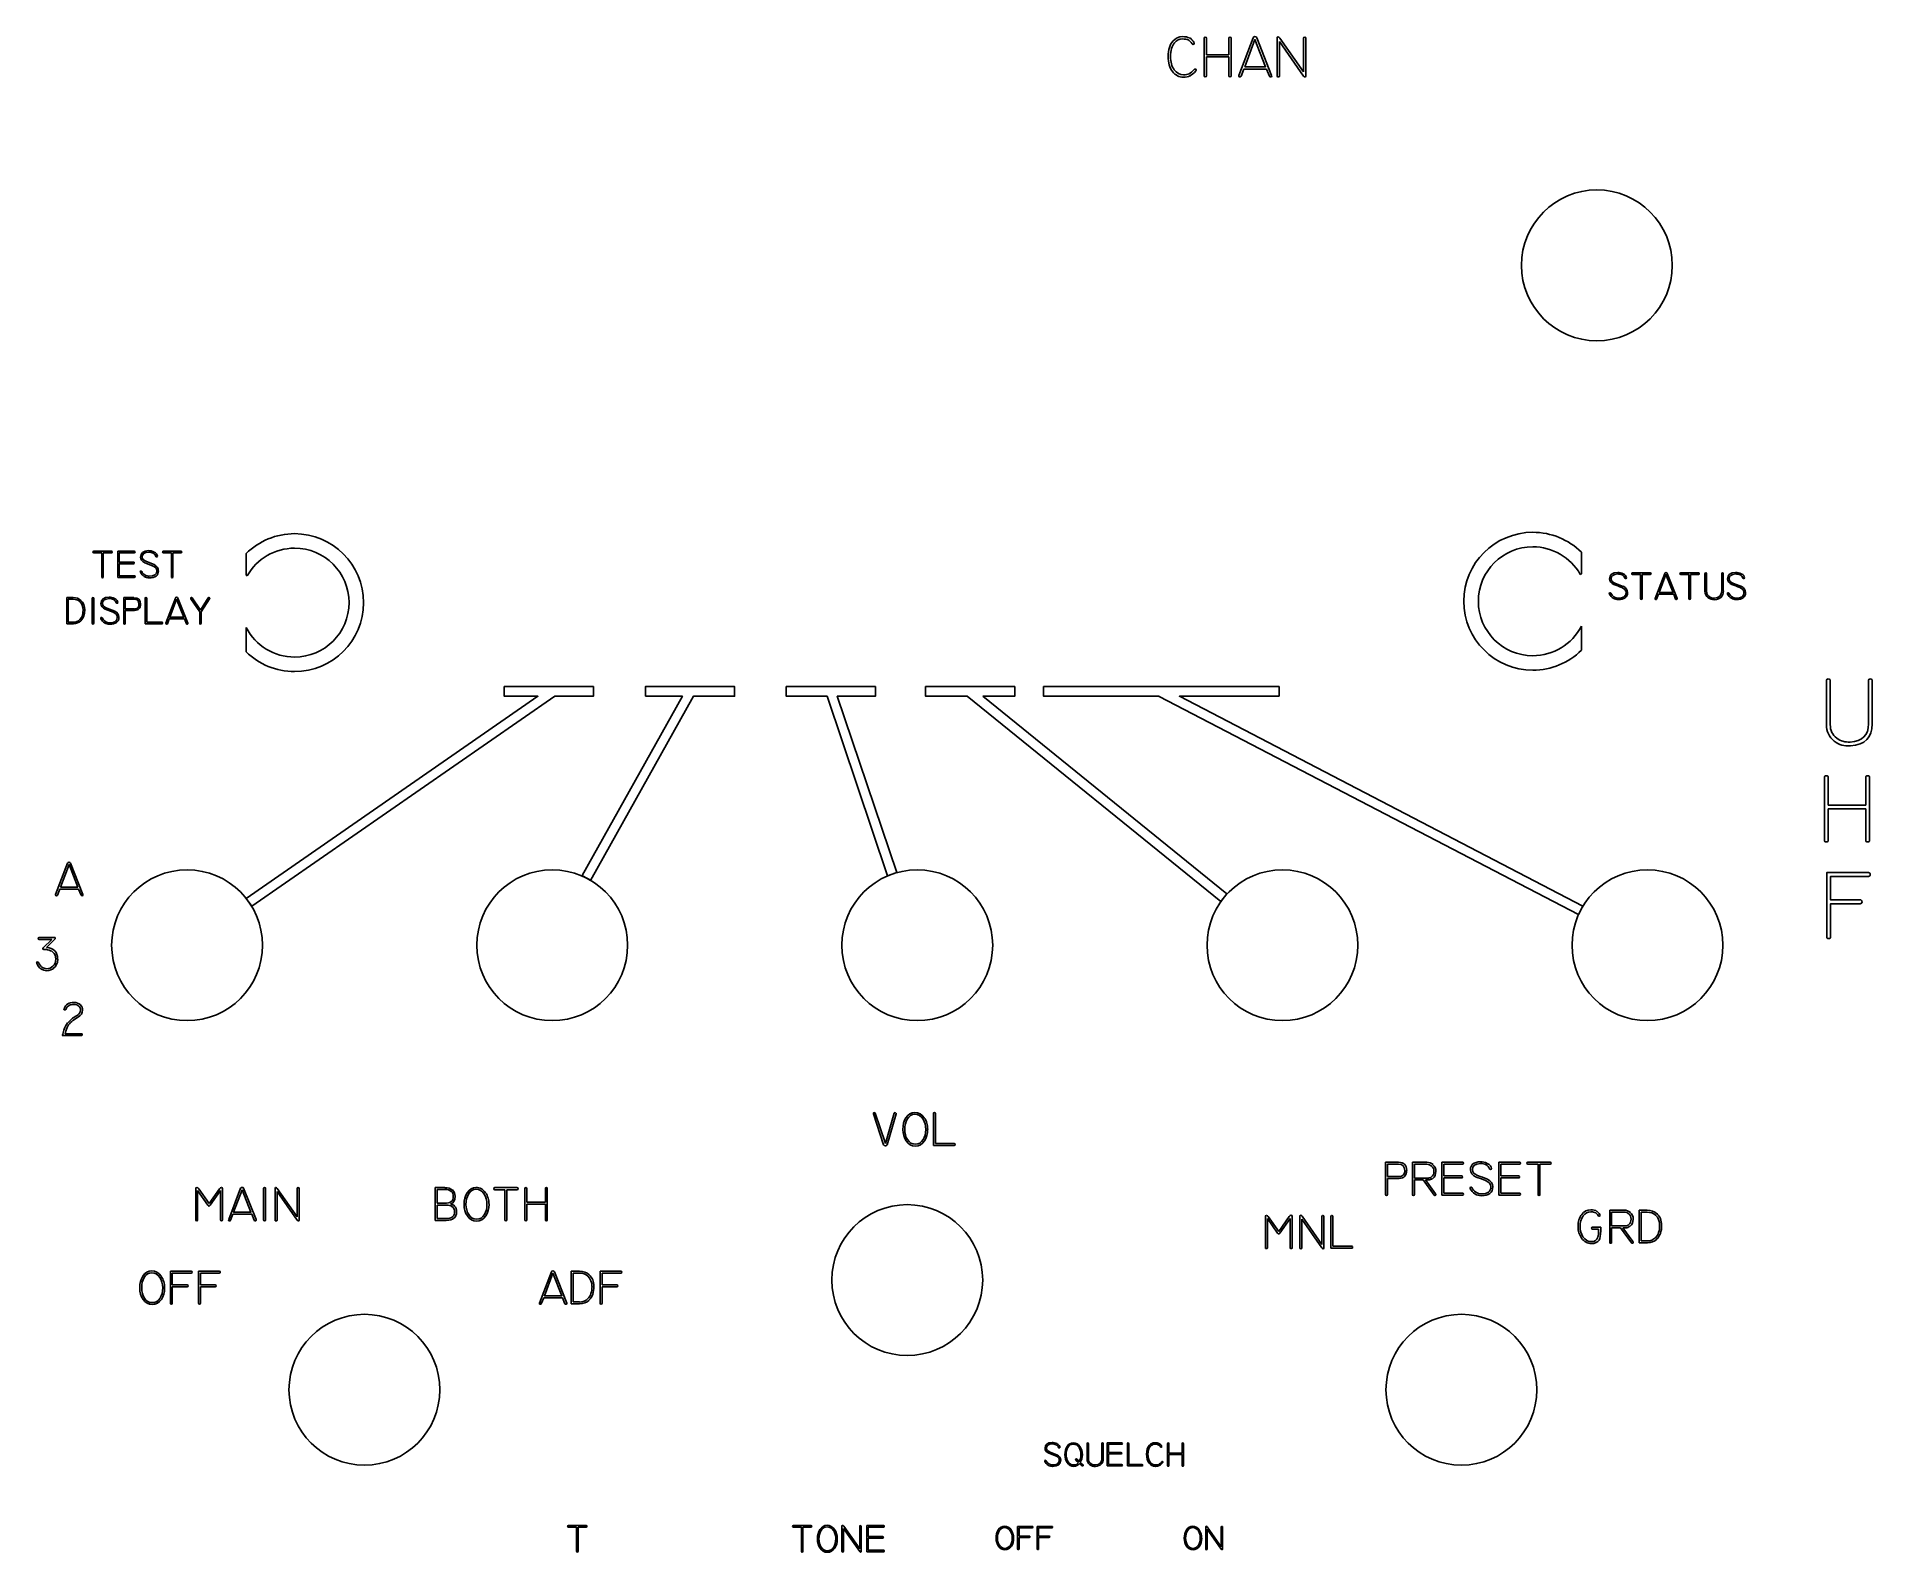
# Model space of a CAD drawing. Header units: millimetres. Extents: x 9 to 143, y 7 to 117.
import ezdxf

# ---------------------------------------------------------------- set-up
doc = ezdxf.new("R2010")
doc.units = ezdxf.units.MM
doc.layers.get('0').update_dxf_attribs({"linetype": 'CONTINUOUS'})

msp = doc.modelspace()

# ---------------------------------------------------------------- linework, layer by layer
for p, q in [((93.88, 114.62), (93.88, 117.35)), ((94.05, 117.35), (94.05, 116.15)), ((95.69, 116.15), (95.69, 117.35)), ((95.86, 117.35), (95.86, 114.62)), ((96.41, 114.64), (97.46, 117.38)), ((97.72, 117.39), (98.8, 114.64)), ((99.2, 114.61), (99.2, 117.37)), ((101.13, 114.6), (99.37, 117.11)), ((99.37, 117.11), (99.37, 114.61)), ((99.39, 117.37), (101.13, 114.9)), ((101.13, 114.9), (101.13, 117.35)), ((101.3, 117.35), (101.3, 114.61)), ((94.05, 116.15), (95.69, 116.15)), ((95.69, 115.99), (94.05, 115.99)), ((94.05, 115.99), (94.05, 114.62)), ((95.69, 114.62), (95.69, 115.99)), ((96.78, 115.11), (96.57, 114.58)), ((98.43, 115.11), (96.78, 115.11)), ((98.64, 114.58), (98.43, 115.11)), ((12.9, 79.94), (14.19, 79.94)), ((13.49, 79.83), (12.9, 79.83)), ((13.49, 78.07), (13.49, 79.83)), ((14.19, 79.83), (13.6, 79.83)), ((13.6, 79.83), (13.6, 78.07)), ((14.65, 78.03), (14.65, 79.94)), ((14.65, 79.94), (15.86, 79.94)), ((15.86, 79.83), (14.76, 79.83)), ((14.76, 79.83), (14.76, 79.14)), ((14.76, 79.14), (15.8, 79.14)), ((15.8, 79.03), (14.76, 79.03)), ((14.76, 79.03), (14.76, 78.15)), ((17.2, 78.88), (16.62, 79.1)), ((16.74, 79.18), (17.31, 78.96)), ((17.98, 79.94), (19.27, 79.94)), ((18.57, 79.83), (17.98, 79.83)), ((18.57, 78.07), (18.57, 79.83)), ((19.27, 79.83), (18.68, 79.83)), ((18.68, 79.83), (18.68, 78.07)), ((24.02, 79.77), (24.02, 78.19)), ((121.39, 79.87), (121.39, 78.29)), ((15.86, 78.03), (14.65, 78.03)), ((14.76, 78.15), (15.86, 78.15)), ((24.02, 78.19), (24.09, 78.14)), ((121.39, 78.29), (121.31, 78.25)), ((125.11, 78.36), (126.41, 78.36)), ((125.71, 78.24), (125.11, 78.24)), ((125.71, 76.48), (125.71, 78.24)), ((126.41, 78.24), (125.82, 78.24)), ((125.82, 78.24), (125.82, 76.48)), ((126.78, 76.49), (127.47, 78.32)), ((127.65, 78.32), (128.37, 76.49)), ((128.64, 78.36), (129.94, 78.36)), ((129.23, 78.24), (128.64, 78.24)), ((129.23, 76.48), (129.23, 78.24)), ((129.94, 78.24), (129.34, 78.24)), ((129.34, 78.24), (129.34, 76.48)), ((130.4, 77.03), (130.4, 78.3)), ((130.52, 78.3), (130.52, 77.03)), ((131.63, 77.05), (131.63, 78.3)), ((131.74, 78.3), (131.74, 77.05)), ((10.93, 74.65), (10.93, 76.56)), ((10.93, 76.56), (11.41, 76.56)), ((11.41, 76.44), (11.04, 76.44)), ((11.04, 76.44), (11.04, 74.76)), ((12.79, 74.68), (12.79, 76.5)), ((12.9, 76.5), (12.9, 74.68)), ((15.09, 74.68), (15.09, 76.56)), ((15.09, 76.56), (15.83, 76.56)), ((15.83, 76.45), (15.2, 76.45)), ((15.2, 76.45), (15.2, 75.73)), ((16.65, 74.65), (16.65, 76.5)), ((16.77, 76.5), (16.77, 74.76)), ((18.17, 74.69), (18.87, 76.52)), ((19.04, 76.52), (19.76, 74.69)), ((20.63, 75.53), (19.99, 76.47)), ((20.09, 76.54), (20.68, 75.65)), ((20.68, 75.65), (21.26, 76.54)), ((21.35, 76.47), (20.74, 75.53)), ((123.87, 77.59), (124.45, 77.37)), ((127.02, 76.81), (126.88, 76.45)), ((128.13, 76.81), (127.02, 76.81)), ((128.26, 76.45), (128.13, 76.81)), ((132.48, 77.59), (133.06, 77.37)), ((14.32, 75.5), (13.74, 75.71)), ((13.85, 75.79), (14.43, 75.57)), ((15.2, 75.73), (15.88, 75.73)), ((15.88, 75.62), (15.2, 75.62)), ((15.2, 75.62), (15.2, 74.68)), ((18.41, 75.01), (18.28, 74.65)), ((19.52, 75.01), (18.41, 75.01)), ((19.66, 74.65), (19.52, 75.01)), ((20.63, 74.68), (20.63, 75.53)), ((20.74, 75.53), (20.74, 74.68)), ((11.42, 74.65), (10.93, 74.65)), ((11.04, 74.76), (11.42, 74.76)), ((17.87, 74.65), (16.65, 74.65)), ((16.77, 74.76), (17.87, 74.76)), ((24.02, 74.37), (24.02, 72.61)), ((121.39, 74.47), (121.39, 72.71)), ((10.12, 54.9), (10.99, 57.19)), ((11.21, 57.19), (12.11, 54.9)), ((10.43, 55.3), (10.25, 54.85)), ((11.8, 55.3), (10.43, 55.3)), ((11.98, 54.85), (11.8, 55.3)), ((8.93, 51.76), (10.03, 51.76)), ((9.84, 51.62), (8.93, 51.62)), ((9.22, 51.01), (9.84, 51.62)), ((10.03, 51.61), (9.45, 51.03)), ((12, 44.61), (10.61, 44.61)), ((10.82, 44.75), (12, 44.75)), ((70.51, 36.64), (69.76, 38.9)), ((69.9, 38.94), (70.64, 36.74)), ((70.64, 36.74), (71.28, 38.94)), ((71.42, 38.9), (70.76, 36.64)), ((74.14, 36.6), (74.14, 38.92)), ((74.28, 38.92), (74.28, 36.74)), ((75.66, 36.6), (74.14, 36.6)), ((74.28, 36.74), (75.66, 36.74)), ((107.11, 33.02), (107.11, 35.37)), ((107.11, 35.37), (108.05, 35.37)), ((108.05, 35.23), (107.25, 35.23)), ((107.25, 35.23), (107.25, 34.33)), ((109.07, 33.02), (109.07, 35.37)), ((109.07, 35.37), (110.11, 35.37)), ((110.11, 35.23), (109.21, 35.23)), ((109.21, 35.23), (109.21, 34.22)), ((111.21, 32.98), (111.21, 35.37)), ((111.21, 35.37), (112.73, 35.37)), ((112.73, 35.23), (111.35, 35.23)), ((111.35, 35.23), (111.35, 34.37)), ((115.37, 32.98), (115.37, 35.37)), ((115.37, 35.37), (116.89, 35.37)), ((116.89, 35.23), (115.51, 35.23)), ((115.51, 35.23), (115.51, 34.37)), ((117.49, 35.37), (119.11, 35.37)), ((118.23, 35.23), (117.49, 35.23)), ((118.23, 33.02), (118.23, 35.23)), ((119.11, 35.23), (118.37, 35.23)), ((118.37, 35.23), (118.37, 33.02)), ((22.75, 31.19), (23.61, 33.47)), ((23.83, 33.47), (24.74, 31.19)), ((37.8, 31.13), (37.8, 33.52)), ((37.8, 33.52), (38.51, 33.52)), ((42.15, 33.52), (43.77, 33.52)), ((107.25, 34.33), (108.11, 34.33)), ((108.11, 34.19), (107.25, 34.19)), ((107.25, 34.19), (107.25, 33.02)), ((109.21, 34.22), (110.25, 34.22)), ((109.86, 34.08), (109.21, 34.08)), ((109.21, 34.08), (109.21, 33.02)), ((110.65, 32.98), (109.86, 34.08)), ((110.25, 34.08), (110.03, 34.08)), ((110.03, 34.08), (110.76, 33.06)), ((111.35, 34.37), (112.65, 34.37)), ((112.65, 34.23), (111.35, 34.23)), ((111.35, 34.23), (111.35, 33.12)), ((115.51, 34.37), (116.81, 34.37)), ((116.81, 34.23), (115.51, 34.23)), ((115.51, 34.23), (115.51, 33.12)), ((20.34, 31.17), (20.34, 33.43)), ((21.23, 32.23), (20.48, 33.3)), ((20.48, 33.3), (20.48, 31.17)), ((20.56, 33.43), (21.31, 32.36)), ((21.31, 32.36), (22.07, 33.44)), ((22.15, 33.31), (21.4, 32.24)), ((22.15, 31.17), (22.15, 33.31)), ((22.29, 33.43), (22.29, 31.17)), ((25.29, 31.17), (25.29, 33.45)), ((25.44, 33.45), (25.44, 31.17)), ((26.13, 31.16), (26.13, 33.46)), ((27.74, 31.15), (26.27, 33.24)), ((26.27, 33.24), (26.27, 31.16)), ((26.29, 33.46), (27.74, 31.4)), ((27.74, 31.4), (27.74, 33.44)), ((27.88, 33.44), (27.88, 31.16)), ((38.51, 33.38), (37.94, 33.38)), ((37.94, 33.38), (37.94, 32.38)), ((37.94, 32.38), (38.48, 32.38)), ((37.94, 32.24), (37.94, 31.27)), ((42.89, 33.37), (42.15, 33.37)), ((42.89, 31.17), (42.89, 33.37)), ((43.77, 33.37), (43.03, 33.37)), ((43.03, 33.37), (43.03, 31.17)), ((44.34, 31.17), (44.34, 33.44)), ((44.48, 33.44), (44.48, 32.45)), ((44.48, 32.45), (45.84, 32.45)), ((45.84, 32.31), (44.48, 32.31)), ((44.48, 32.31), (44.48, 31.17)), ((45.84, 32.45), (45.84, 33.44)), ((45.84, 31.17), (45.84, 32.31)), ((45.98, 33.44), (45.98, 31.17)), ((112.73, 32.98), (111.21, 32.98)), ((111.35, 33.12), (112.73, 33.12)), ((116.89, 32.98), (115.37, 32.98)), ((115.51, 33.12), (116.89, 33.12)), ((23.05, 31.58), (22.88, 31.14)), ((24.43, 31.58), (23.05, 31.58)), ((24.6, 31.14), (24.43, 31.58)), ((38.61, 31.13), (37.8, 31.13)), ((37.94, 31.27), (38.61, 31.27)), ((98.35, 29.14), (98.35, 31.41)), ((99.23, 30.2), (98.49, 31.27)), ((98.49, 31.27), (98.49, 29.14)), ((98.56, 31.41), (99.32, 30.33)), ((99.32, 30.33), (100.08, 31.41)), ((100.16, 31.28), (99.41, 30.21)), ((100.16, 29.14), (100.16, 31.28)), ((100.3, 31.41), (100.3, 29.14)), ((100.86, 29.13), (100.86, 31.43)), ((102.47, 29.13), (101, 31.21)), ((101, 31.21), (101, 29.13)), ((101.02, 31.43), (102.47, 29.37)), ((102.47, 29.37), (102.47, 31.42)), ((102.61, 31.42), (102.61, 29.13)), ((103.12, 29.1), (103.12, 31.42)), ((103.26, 31.42), (103.26, 29.24)), ((123.46, 29.53), (123.46, 31.88)), ((123.46, 31.88), (124.5, 31.88)), ((124.49, 31.74), (123.6, 31.74)), ((123.6, 31.74), (123.6, 30.73)), ((125.6, 29.49), (125.6, 31.88)), ((125.6, 31.88), (126.2, 31.88)), ((126.2, 31.73), (125.74, 31.73)), ((125.74, 31.73), (125.74, 29.63)), ((122.2, 30.63), (122.8, 30.63)), ((122.65, 30.49), (122.2, 30.49)), ((122.8, 30.63), (122.8, 30.37)), ((123.6, 30.73), (124.64, 30.73)), ((124.24, 30.59), (123.6, 30.59)), ((123.6, 30.59), (123.6, 29.53)), ((125.04, 29.49), (124.24, 30.59)), ((124.64, 30.59), (124.42, 30.59)), ((124.42, 30.59), (125.15, 29.58)), ((126.21, 29.49), (125.6, 29.49)), ((125.74, 29.63), (126.21, 29.63)), ((104.64, 29.1), (103.12, 29.1)), ((103.26, 29.24), (104.64, 29.24)), ((18.49, 25.09), (18.49, 27.43)), ((18.49, 27.43), (20.01, 27.43)), ((20.01, 27.29), (18.63, 27.29)), ((18.63, 27.29), (18.63, 26.43)), ((20.55, 25.09), (20.55, 27.43)), ((20.55, 27.43), (22.06, 27.43)), ((22.06, 27.29), (20.69, 27.29)), ((20.69, 27.29), (20.69, 26.43)), ((45.41, 25.1), (46.28, 27.38)), ((46.5, 27.39), (47.4, 25.1)), ((47.73, 25.04), (47.73, 27.43)), ((47.73, 27.43), (48.34, 27.43)), ((48.34, 27.29), (47.87, 27.29)), ((47.87, 27.29), (47.87, 25.18)), ((49.83, 25.09), (49.83, 27.43)), ((49.83, 27.43), (51.35, 27.43)), ((51.35, 27.29), (49.97, 27.29)), ((49.97, 27.29), (49.97, 26.43)), ((18.63, 26.43), (19.71, 26.43)), ((19.71, 26.29), (18.63, 26.29)), ((18.63, 26.29), (18.63, 25.09)), ((20.69, 26.43), (21.76, 26.43)), ((21.76, 26.29), (20.69, 26.29)), ((20.69, 26.29), (20.69, 25.09)), ((45.72, 25.49), (45.54, 25.05)), ((47.09, 25.49), (45.72, 25.49)), ((47.27, 25.05), (47.09, 25.49)), ((49.97, 26.43), (51.05, 26.43)), ((51.05, 26.29), (49.97, 26.29)), ((49.97, 26.29), (49.97, 25.09)), ((48.34, 25.04), (47.73, 25.04)), ((47.87, 25.18), (48.34, 25.18)), ((85.34, 13.73), (85.34, 14.85)), ((85.44, 14.85), (85.44, 13.73)), ((86.42, 13.75), (86.42, 14.85)), ((86.52, 14.85), (86.52, 13.75)), ((86.81, 13.22), (86.81, 14.9)), ((86.81, 14.9), (87.87, 14.9)), ((87.87, 14.8), (86.91, 14.8)), ((86.91, 14.8), (86.91, 14.2)), ((88.29, 13.22), (88.29, 14.85)), ((88.39, 14.85), (88.39, 13.32)), ((91.21, 13.25), (91.21, 14.85)), ((91.31, 14.85), (91.31, 14.15)), ((92.27, 14.15), (92.27, 14.85)), ((92.37, 14.85), (92.37, 13.25)), ((84.73, 13.47), (84.52, 13.65)), ((84.59, 13.72), (84.78, 13.55)), ((84.99, 13.24), (84.8, 13.41)), ((86.91, 14.2), (87.82, 14.2)), ((87.82, 14.1), (86.91, 14.1)), ((86.91, 14.1), (86.91, 13.32)), ((91.31, 14.15), (92.27, 14.15)), ((92.27, 14.05), (91.31, 14.05)), ((91.31, 14.05), (91.31, 13.25)), ((92.27, 13.25), (92.27, 14.05)), ((87.87, 13.22), (86.81, 13.22)), ((86.91, 13.32), (87.87, 13.32)), ((89.35, 13.22), (88.29, 13.22)), ((88.39, 13.32), (89.35, 13.32)), ((47.52, 8.87), (48.82, 8.87)), ((48.11, 8.76), (47.52, 8.76)), ((48.11, 7), (48.11, 8.76)), ((48.82, 8.76), (48.23, 8.76)), ((48.23, 8.76), (48.23, 7)), ((63.92, 8.87), (65.21, 8.87)), ((64.51, 8.76), (63.92, 8.76)), ((64.51, 7), (64.51, 8.76)), ((65.21, 8.76), (64.62, 8.76)), ((64.62, 8.76), (64.62, 7)), ((67.47, 6.99), (67.47, 8.83)), ((68.76, 6.98), (67.58, 8.65)), ((67.58, 8.65), (67.58, 6.99)), ((67.6, 8.83), (68.76, 7.18)), ((68.76, 7.18), (68.76, 8.82)), ((68.87, 8.82), (68.87, 6.98)), ((69.28, 6.96), (69.28, 8.87)), ((69.28, 8.87), (70.49, 8.87)), ((70.49, 8.76), (69.39, 8.76)), ((69.39, 8.76), (69.39, 8.07)), ((69.39, 8.07), (70.43, 8.07)), ((80.28, 7.17), (80.28, 8.81)), ((80.28, 8.81), (81.34, 8.81)), ((81.34, 8.71), (80.38, 8.71)), ((80.38, 8.71), (80.38, 8.11)), ((80.38, 8.11), (81.13, 8.11)), ((81.71, 7.17), (81.71, 8.81)), ((81.71, 8.81), (82.78, 8.81)), ((82.78, 8.71), (81.81, 8.71)), ((81.81, 8.71), (81.81, 8.11)), ((81.81, 8.11), (82.57, 8.11)), ((94, 7.16), (94, 8.77)), ((95.13, 7.16), (94.1, 8.62)), ((94.1, 8.62), (94.1, 7.16)), ((94.11, 8.77), (95.13, 7.33)), ((95.13, 7.33), (95.13, 8.76)), ((95.23, 8.76), (95.23, 7.16)), ((70.49, 6.96), (69.28, 6.96)), ((70.43, 7.96), (69.39, 7.96)), ((69.39, 7.96), (69.39, 7.07)), ((69.39, 7.07), (70.49, 7.07)), ((81.13, 8.01), (80.38, 8.01)), ((80.38, 8.01), (80.38, 7.17)), ((82.57, 8.01), (81.81, 8.01)), ((81.81, 8.01), (81.81, 7.17))]:
    msp.add_line(p, q)
for points in [[(96.84, 115.28), (98.36, 115.28), (97.59, 117.26)], [(127.06, 76.92), (128.08, 76.92), (127.56, 78.24)], [(18.95, 76.44), (18.45, 75.12), (19.47, 75.12)], [(24.43, 54.04), (46.54, 69.36), (46.54, 69.36), (49.34, 69.36), (49.34, 70.07), (42.84, 70.07), (42.84, 69.36), (45.3, 69.36), (24.03, 54.62)], [(53.14, 69.36), (55.83, 69.36), (48.52, 56.28), (49.13, 55.93), (56.64, 69.36), (59.64, 69.36), (59.64, 70.07), (53.14, 70.07)], [(71.47, 56.5), (67.13, 69.36), (69.91, 69.36), (69.91, 70.07), (63.41, 70.07), (63.41, 69.36), (66.38, 69.36), (70.8, 56.27)], [(77.73, 69.36), (80.07, 69.36), (80.07, 70.07), (73.57, 70.07), (73.57, 69.36), (76.61, 69.36), (95.09, 54.39), (95.54, 54.94)], [(99.35, 69.36), (99.35, 70.07), (82.17, 70.07), (82.17, 69.36), (90.61, 69.36), (90.6, 69.34), (121.17, 53.43), (121.5, 54.05), (92.08, 69.36)], [(139.26, 67.29), (139.26, 70.48)], [(139.54, 70.48), (139.54, 67.29)], [(142.32, 67.34), (142.32, 70.48)], [(142.61, 70.48), (142.61, 67.34)], [(139.12, 58.87), (139.12, 63.42)], [(139.4, 63.42), (139.4, 61.42)], [(142.13, 61.42), (142.13, 63.42)], [(142.41, 63.42), (142.41, 58.87)], [(139.4, 61.42), (142.13, 61.42)], [(142.13, 61.14), (139.4, 61.14)], [(139.4, 61.14), (139.4, 58.87)], [(142.13, 58.87), (142.13, 61.14)], [(10.47, 55.44), (11.74, 55.44), (11.1, 57.08)], [(139.28, 51.83), (139.28, 56.5)], [(139.28, 56.5), (142.32, 56.5)], [(142.32, 56.22), (139.57, 56.22)], [(139.57, 56.22), (139.57, 54.51)], [(139.57, 54.51), (141.72, 54.51)], [(141.72, 54.23), (139.57, 54.23)], [(139.57, 54.23), (139.57, 51.83)], [(23.72, 33.37), (23.1, 31.72), (24.37, 31.72)], [(46.39, 27.28), (45.77, 25.63), (47.04, 25.63)]]:
    msp.add_lwpolyline(points, close=True)
for centre, major_axis, ratio, start_param, end_param in [((74.03, 64.99), (18.71, 52.42), 0.103498, 6.194595, 6.271169), ((91.65, 163.15), (-0.93, 48.6), 0.11153, 3.191396, 3.271858), ((-23.77, 54.41), (41.17, 25.23), 0.087426, 6.262791, 6.332692), ((-414.49, -96.01), (432.07, 174.7), 0.030358, 6.270912, 6.308649), ((126.92, 44.55), (-2.91, 33.84), 0.142141, 6.195403, 6.27713), ((135.52, 44.55), (-2.91, 33.84), 0.142141, 6.195403, 6.27713), ((-26.66, 51.03), (41.17, 25.23), 0.087426, 6.262791, 6.332692), ((-659.77, -599.29), (675.97, 675.72), 0.018896, 6.264298, 6.302086), ((-116.18, -55.87), (132.29, 132.23), 0.0374, 6.24582, 6.320586), ((-17.54, 19.77), (142.27, 57.33), 0.052923, 6.261863, 6.327632), ((197.78, 276.43), (66.95, 199.99), 0.055175, 3.122596, 3.164774), ((142.56, 108.94), (-11.71, -32.39), 0.125846, 6.244663, 6.338016), ((-970.98, 1028.75), (1102.59, -952.14), 0.018199, 6.26489, 6.2989), ((-8.94, 19.77), (142.27, 57.33), 0.052923, 6.261863, 6.327632), ((-417.37, -99.4), (432.07, 174.7), 0.030358, 6.270912, 6.308649), ((-17.23, 119.1), (33.31, -43.32), 0.067768, 6.231116, 6.297702), ((-208.51, 379.19), (-224.66, 303.49), 0.030411, 3.119085, 3.148338), ((-34.99, 112.9), (51.13, -37.06), 0.070382, 6.277548, 6.334152), ((-23.12, 156.97), (34.8, -82.16), 0.083436, 6.247858, 6.317715), ((-1243.77, 1261.13), (1385.82, -1194.68), 0.023299, 6.259398, 6.303268), ((-1243.77, 1261.13), (1385.82, -1194.68), 0.023299, 6.259398, 6.303268), ((324.19, 578.65), (-183.8, -512.55), 0.050074, 6.267752, 6.304859), ((324.19, 578.65), (-183.8, -512.55), 0.050074, 6.267752, 6.304859), ((73.84, 126.46), (64.85, 76.94), 0.082941, 3.090285, 3.178151), ((49.81, 92.32), (-40.75, -42.66), 0.10194, 6.230012, 6.298197), ((-156.21, 165.21), (166.34, -115.53), 0.059871, 6.26162, 6.324745), ((29.01, 9.38), (17.89, -37.44), 0.098858, 3.146219, 3.23029), ((80.99, 12.9), (70.17, -32.33), 0.137301, 3.03838, 3.109311), ((99.12, 19.33), (88.22, -25.71), 0.109538, 3.033337, 3.113911), ((6.21, 5.97), (-4.89, -39.4), 0.027692, 3.207572, 3.322808), ((69.89, 38.29), (1.53, 0.65), 0.185455, 6.139661, 6.35502), ((-85.05, 157.14), (158.38, -120.2), 0.073009, 0.006825, 0.05535), ((-635.79, 476.02), (709.3, -439.05), 0.039055, 6.281733, 6.307355), ((-155.55, -228.83), (264.05, 264.05), 0.033807, 6.249391, 6.31698), ((76.66, -33.59), (33.76, 68.89), 0.091055, 6.257009, 6.327778), ((67.67, -46.56), (-42.7, -81.72), 0.07354, 3.122742, 3.179997), ((-164.35, -199.02), (203.42, 232.36), 0.044346, 0.000426, 0.038803), ((85.54, 65), (-22.9, 30.71), 0.106752, 3.062162, 3.164837), ((68.85, 63.36), (39.58, -28.88), 0.089383, 6.276597, 6.348321), ((123.44, 274.57), (13.22, 240.49), 0.039633, 3.143771, 3.174891), ((-135.09, -66.55), (249.98, 100.34), 0.044635, 6.265271, 6.32076), ((-63.21, 90.56), (102.25, -57.98), 0.046809, 6.200823, 6.263632), ((23.64, 23.62), (15.51, 8.42), 0.118801, 0.072084, 0.209289), ((-14.99, -1.23), (54.05, 34.38), 0.078155, 6.233518, 6.310977), ((-13.5, -10.74), (52.63, 42.8), 0.072108, 6.224606, 6.309645), ((-275.53, 271.63), (316.87, -240.15), 0.051608, 0.004759, 0.039094), ((127.73, 49.47), (14.22, 16.31), 0.211805, 3.064493, 3.175021), ((124.26, 26.41), (1.9, -5.3), 0.095082, 2.81378, 3.013121), ((124.41, 17.71), (-2.02, 14.12), 0.101538, 6.071637, 6.194725), ((82.06, -50.05), (-42.7, -81.72), 0.07354, 3.122742, 3.179997), ((91.05, -37.08), (33.76, 68.89), 0.091055, 6.257009, 6.327778), ((-269.29, -243.22), (396.34, 274.67), 0.044622, 6.252272, 6.294043), ((110.78, 96.06), (11.76, -66.22), 0.024326, 0.044986, 0.136122), ((137.83, 271.08), (13.22, 240.49), 0.039633, 3.143771, 3.174891), ((-39.01, 393.62), (-165.63, 364.04), 0.047594, 3.119941, 3.15907), ((-45.52, 185.16), (172.46, -155.34), 0.06612, 6.279384, 6.342673), ((-2.05, -98.13), (-50.73, -125.35), 0.07893, 3.113483, 3.173526), ((-250.35, -180.43), (299.42, 207.33), 0.048022, 6.249945, 6.294693), ((-299.18, 265.54), (316.87, -240.15), 0.051608, 0.004759, 0.039094), ((-278.28, 320.18), (327.35, -294.81), 0.047975, 6.280423, 6.326365), ((-667.9, 1716.69), (716.57, -1691.45), 0.020561, 6.274475, 6.291684), ((-116.88, 389.17), (-165.63, 364.04), 0.047594, 3.119941, 3.15907), ((84.61, -8.33), (-1.84, 23.26), 0.161042, 6.185115, 6.277197), ((80.9, 8.91), (-2.1, -5.89), 0.285623, 3.095168, 3.259161), ((93.01, 25.4), (10.59, 12.05), 0.205471, 3.067399, 3.175083), ((57.71, 33.28), (27.01, -19.82), 0.152287, 0.020328, 0.111262), ((164.6, 59.02), (79.19, 45.56), 0.071513, 3.100471, 3.171983), ((94.74, 38.13), (-9, -24.81), 0.134456, 6.242096, 6.341898), ((17.65, -23.97), (49.21, 32.48), 0.124265, 6.201354, 6.282107), ((-103.96, -111.99), (183.7, 120.48), 0.060208, 6.243718, 6.282873), ((37.82, -13.79), (42.04, 22.25), 0.141096, 6.208638, 6.299248), ((-90.24, -111.99), (183.7, 120.48), 0.060208, 6.243718, 6.282873), ((51.54, -13.79), (42.04, 22.25), 0.141096, 6.208638, 6.299248), ((34.7, 32.1), (32.12, -24.87), 0.143765, 0.014575, 0.110859), ((46.32, 32.85), (33.39, -25.47), 0.132966, 0.012746, 0.1011), ((-51.55, 88.95), (131.39, -81.56), 0.075864, 6.28046, 6.330242), ((60.04, 32.85), (33.39, -25.47), 0.132966, 0.012746, 0.1011), ((-37.83, 88.95), (131.39, -81.56), 0.075864, 6.28046, 6.330242)]:
    msp.add_ellipse(centre, major_axis=major_axis, ratio=ratio, start_param=start_param, end_param=end_param)
for points, knots in [([(91.57, 114.93), (91.36, 115.2), (91.26, 115.57), (91.26, 116.02), (91.26, 116.52), (91.37, 116.9), (91.61, 117.15)], [3, 3, 3, 3, 4, 4, 4, 5, 5, 5, 5]), ([(91.72, 117.02), (91.52, 116.79), (91.43, 116.46), (91.43, 116.02), (91.43, 115.63), (91.52, 115.3), (91.88, 114.81), (92.11, 114.68), (92.38, 114.68), (92.54, 114.68), (92.68, 114.71), (92.79, 114.77)], [14, 14, 14, 14, 15, 15, 15, 16, 16, 17, 17, 17, 18, 18, 18, 18]), ([(91.61, 117.15), (91.8, 117.36), (92.03, 117.47), (92.3, 117.47), (92.52, 117.47), (92.68, 117.44), (92.8, 117.38)], [5, 5, 5, 5, 6, 6, 6, 7, 7, 7, 7]), ([(92.71, 117.23), (92.62, 117.27), (92.48, 117.3), (92.3, 117.3), (92.07, 117.3), (91.88, 117.2), (91.72, 117.02)], [12, 12, 12, 12, 13, 13, 13, 14, 14, 14, 14]), ([(93.15, 117.03), (93.15, 117.02), (93.16, 117), (93.16, 116.99), (93.16, 116.93), (93.13, 116.9), (93.07, 116.9), (93.04, 116.9), (93.02, 116.92), (93, 116.95)], [8, 8, 8, 8, 9, 9, 9, 10, 10, 10, 11, 11, 11, 11]), ([(93.88, 117.35), (93.88, 117.41), (93.91, 117.44), (94.02, 117.44), (94.05, 117.41), (94.05, 117.35)], [8, 8, 8, 8, 9, 9, 10, 10, 10, 10]), ([(95.69, 117.35), (95.69, 117.41), (95.72, 117.44), (95.83, 117.44), (95.86, 117.41), (95.86, 117.35)], [13, 13, 13, 13, 14, 14, 15, 15, 15, 15]), ([(97.46, 117.38), (97.48, 117.44), (97.52, 117.47), (97.59, 117.47), (97.65, 117.47), (97.7, 117.44), (97.72, 117.39)], [10, 10, 10, 10, 11, 11, 11, 12, 12, 12, 12]), ([(99.2, 117.37), (99.2, 117.42), (99.22, 117.45), (99.27, 117.45), (99.32, 117.45), (99.36, 117.42), (99.39, 117.37)], [7, 7, 7, 7, 8, 8, 8, 9, 9, 9, 9]), ([(101.13, 117.35), (101.13, 117.41), (101.16, 117.44), (101.28, 117.44), (101.3, 117.41), (101.3, 117.35)], [11, 11, 11, 11, 12, 12, 13, 13, 13, 13]), ([(92.85, 114.61), (92.72, 114.54), (92.56, 114.51), (92.37, 114.51), (92.05, 114.51), (91.78, 114.65), (91.57, 114.93)], [1, 1, 1, 1, 2, 2, 2, 3, 3, 3, 3]), ([(93.15, 115.08), (93.17, 115.1), (93.19, 115.11), (93.21, 115.11), (93.27, 115.11), (93.3, 115.08), (93.3, 115.02), (93.3, 115), (93.29, 114.99), (93.28, 114.97)], [19, 19, 19, 19, 20, 20, 20, 21, 21, 21, 22, 22, 22, 22]), ([(94.05, 114.62), (94.05, 114.57), (94.02, 114.54), (93.91, 114.54), (93.88, 114.57), (93.88, 114.62)], [5, 5, 5, 5, 6, 6, 7, 7, 7, 7]), ([(95.86, 114.62), (95.86, 114.57), (95.83, 114.54), (95.72, 114.54), (95.69, 114.57), (95.69, 114.62)], [0, 0, 0, 0, 1, 1, 2, 2, 2, 2]), ([(96.57, 114.58), (96.56, 114.55), (96.53, 114.53), (96.49, 114.53), (96.43, 114.53), (96.41, 114.56), (96.41, 114.61), (96.41, 114.62), (96.41, 114.63), (96.41, 114.64)], [6, 6, 6, 6, 7, 7, 7, 8, 8, 8, 9, 9, 9, 9]), ([(98.8, 114.64), (98.81, 114.63), (98.81, 114.62), (98.81, 114.61), (98.81, 114.56), (98.78, 114.53), (98.72, 114.53), (98.68, 114.53), (98.66, 114.55), (98.64, 114.58)], [0, 0, 0, 0, 1, 1, 1, 2, 2, 2, 3, 3, 3, 3]), ([(99.37, 114.61), (99.37, 114.56), (99.34, 114.53), (99.23, 114.53), (99.2, 114.56), (99.2, 114.61)], [4, 4, 4, 4, 5, 5, 6, 6, 6, 6]), ([(101.3, 114.61), (101.3, 114.55), (101.28, 114.53), (101.24, 114.53), (101.2, 114.53), (101.17, 114.55), (101.13, 114.6)], [0, 0, 0, 0, 1, 1, 1, 2, 2, 2, 2]), ([(117.02, 100.79), (117.02, 97.75), (119.49, 95.29), (125.56, 95.29), (128.02, 97.75), (128.02, 103.83), (125.56, 106.29), (119.49, 106.29), (117.02, 103.83), (117.02, 100.79)], [0, 0, 0, 0, 1, 1, 2, 2, 3, 3, 4, 4, 4, 4]), ([(24.02, 72.61), (24.94, 71.69), (26.2, 71.16), (27.55, 71.16), (30.32, 71.16), (32.58, 73.41), (32.58, 78.96), (30.32, 81.22), (27.55, 81.22)], [8, 8, 8, 8, 9, 9, 9, 10, 10, 11, 11, 11, 11]), ([(121.39, 72.71), (120.46, 71.8), (119.2, 71.26), (117.85, 71.26), (115.08, 71.26), (112.82, 73.52), (112.82, 79.07), (115.08, 81.32), (117.85, 81.32)], [8, 8, 8, 8, 9, 9, 9, 10, 10, 11, 11, 11, 11]), ([(12.9, 79.83), (12.86, 79.83), (12.84, 79.85), (12.84, 79.89), (12.84, 79.92), (12.86, 79.94), (12.9, 79.94)], [6, 6, 6, 6, 7, 7, 7, 8, 8, 8, 8]), ([(14.19, 79.94), (14.23, 79.94), (14.25, 79.92), (14.25, 79.89), (14.25, 79.85), (14.23, 79.83), (14.19, 79.83)], [9, 9, 9, 9, 10, 10, 10, 11, 11, 11, 11]), ([(15.8, 79.14), (15.84, 79.14), (15.85, 79.13), (15.85, 79.09), (15.85, 79.05), (15.84, 79.03), (15.8, 79.03)], [8, 8, 8, 8, 9, 9, 9, 10, 10, 10, 10]), ([(15.86, 79.94), (15.9, 79.94), (15.92, 79.92), (15.92, 79.89), (15.92, 79.85), (15.9, 79.83), (15.86, 79.83)], [3, 3, 3, 3, 4, 4, 4, 5, 5, 5, 5]), ([(16.62, 79.1), (16.42, 79.2), (16.32, 79.33), (16.32, 79.51), (16.32, 79.81), (16.51, 79.96), (16.9, 79.98)], [11, 11, 11, 11, 12, 12, 12, 13, 13, 13, 13]), ([(16.91, 79.87), (16.59, 79.85), (16.43, 79.73), (16.43, 79.51), (16.43, 79.38), (16.53, 79.27), (16.74, 79.18)], [19, 19, 19, 19, 20, 20, 20, 21, 21, 21, 21]), ([(17.3, 79.88), (17.47, 79.8), (17.55, 79.7), (17.55, 79.57), (17.55, 79.54), (17.53, 79.53), (17.49, 79.53), (17.46, 79.53), (17.44, 79.54), (17.43, 79.57)], [14, 14, 14, 14, 15, 15, 15, 16, 16, 16, 17, 17, 17, 17]), ([(17.98, 79.83), (17.94, 79.83), (17.92, 79.85), (17.92, 79.89), (17.92, 79.92), (17.94, 79.94), (17.98, 79.94)], [6, 6, 6, 6, 7, 7, 7, 8, 8, 8, 8]), ([(19.27, 79.94), (19.31, 79.94), (19.33, 79.92), (19.33, 79.89), (19.33, 79.85), (19.31, 79.83), (19.27, 79.83)], [9, 9, 9, 9, 10, 10, 10, 11, 11, 11, 11]), ([(24.09, 78.14), (24.8, 79.39), (26.12, 80.16), (27.55, 80.16), (29.74, 80.16), (31.52, 78.38), (31.52, 74), (29.74, 72.22), (27.55, 72.22), (26.06, 72.22), (24.7, 73.04), (24.02, 74.37)], [3, 3, 3, 3, 4, 4, 4, 5, 5, 6, 6, 6, 7, 7, 7, 7]), ([(121.31, 78.25), (120.61, 79.49), (119.28, 80.26), (117.85, 80.26), (115.66, 80.26), (113.88, 78.48), (113.88, 74.1), (115.66, 72.32), (117.85, 72.32), (119.35, 72.32), (120.7, 73.15), (121.39, 74.47)], [3, 3, 3, 3, 4, 4, 4, 5, 5, 6, 6, 6, 7, 7, 7, 7]), ([(13.6, 78.07), (13.6, 78.03), (13.58, 78.01), (13.55, 78.01), (13.51, 78.01), (13.49, 78.03), (13.49, 78.07)], [2, 2, 2, 2, 3, 3, 3, 4, 4, 4, 4]), ([(15.86, 78.15), (15.9, 78.15), (15.92, 78.13), (15.92, 78.09), (15.92, 78.05), (15.9, 78.03), (15.86, 78.03)], [13, 13, 13, 13, 14, 14, 14, 15, 15, 15, 15]), ([(16.31, 78.4), (16.3, 78.41), (16.3, 78.42), (16.3, 78.43), (16.3, 78.47), (16.32, 78.5), (16.36, 78.5), (16.37, 78.5), (16.39, 78.49), (16.4, 78.47)], [3, 3, 3, 3, 4, 4, 4, 5, 5, 5, 6, 6, 6, 6]), ([(16.4, 78.47), (16.45, 78.36), (16.53, 78.27), (16.74, 78.14), (16.84, 78.11), (16.94, 78.11), (17.32, 78.11), (17.51, 78.24), (17.51, 78.51), (17.51, 78.67), (17.41, 78.79), (17.2, 78.88)], [6, 6, 6, 6, 7, 7, 8, 8, 8, 9, 9, 9, 10, 10, 10, 10]), ([(17.62, 78.51), (17.62, 78.17), (17.39, 77.99), (16.94, 77.99), (16.82, 77.99), (16.7, 78.03), (16.58, 78.1)], [0, 0, 0, 0, 1, 1, 1, 2, 2, 2, 2]), ([(18.68, 78.07), (18.68, 78.03), (18.66, 78.01), (18.63, 78.01), (18.59, 78.01), (18.57, 78.03), (18.57, 78.07)], [2, 2, 2, 2, 3, 3, 3, 4, 4, 4, 4]), ([(123.76, 77.51), (123.56, 77.61), (123.45, 77.75), (123.45, 77.92), (123.45, 78.22), (123.65, 78.38), (124.04, 78.39)], [11, 11, 11, 11, 12, 12, 12, 13, 13, 13, 13]), ([(124.04, 78.28), (123.73, 78.26), (123.57, 78.15), (123.57, 77.93), (123.57, 77.79), (123.67, 77.68), (123.87, 77.59)], [19, 19, 19, 19, 20, 20, 20, 21, 21, 21, 21]), ([(124.44, 78.3), (124.6, 78.21), (124.68, 78.11), (124.68, 77.99), (124.68, 77.95), (124.67, 77.94), (124.63, 77.94), (124.6, 77.94), (124.58, 77.95), (124.57, 77.98)], [14, 14, 14, 14, 15, 15, 15, 16, 16, 16, 17, 17, 17, 17]), ([(125.11, 78.24), (125.08, 78.24), (125.06, 78.26), (125.06, 78.3), (125.06, 78.34), (125.08, 78.36), (125.11, 78.36)], [6, 6, 6, 6, 7, 7, 7, 8, 8, 8, 8]), ([(126.41, 78.36), (126.45, 78.36), (126.47, 78.34), (126.47, 78.3), (126.47, 78.26), (126.45, 78.24), (126.41, 78.24)], [9, 9, 9, 9, 10, 10, 10, 11, 11, 11, 11]), ([(127.47, 78.32), (127.49, 78.36), (127.52, 78.38), (127.56, 78.38), (127.6, 78.38), (127.63, 78.36), (127.65, 78.32)], [10, 10, 10, 10, 11, 11, 11, 12, 12, 12, 12]), ([(128.64, 78.24), (128.6, 78.24), (128.58, 78.26), (128.58, 78.3), (128.58, 78.34), (128.6, 78.36), (128.64, 78.36)], [6, 6, 6, 6, 7, 7, 7, 8, 8, 8, 8]), ([(129.94, 78.36), (129.97, 78.36), (129.99, 78.34), (129.99, 78.3), (129.99, 78.26), (129.97, 78.24), (129.94, 78.24)], [9, 9, 9, 9, 10, 10, 10, 11, 11, 11, 11]), ([(130.4, 78.3), (130.4, 78.34), (130.42, 78.36), (130.46, 78.36), (130.5, 78.36), (130.52, 78.34), (130.52, 78.3)], [4, 4, 4, 4, 5, 5, 5, 6, 6, 6, 6]), ([(131.63, 78.3), (131.63, 78.34), (131.65, 78.36), (131.72, 78.36), (131.74, 78.34), (131.74, 78.3)], [11, 11, 11, 11, 12, 12, 13, 13, 13, 13]), ([(132.37, 77.51), (132.16, 77.61), (132.06, 77.75), (132.06, 77.92), (132.06, 78.22), (132.25, 78.38), (132.64, 78.39)], [11, 11, 11, 11, 12, 12, 12, 13, 13, 13, 13]), ([(132.65, 78.28), (132.33, 78.26), (132.17, 78.15), (132.17, 77.93), (132.17, 77.79), (132.27, 77.68), (132.48, 77.59)], [19, 19, 19, 19, 20, 20, 20, 21, 21, 21, 21]), ([(133.05, 78.3), (133.21, 78.21), (133.29, 78.11), (133.29, 77.99), (133.29, 77.95), (133.27, 77.94), (133.23, 77.94), (133.2, 77.94), (133.18, 77.95), (133.17, 77.98)], [14, 14, 14, 14, 15, 15, 15, 16, 16, 16, 17, 17, 17, 17]), ([(12.79, 76.5), (12.79, 76.54), (12.81, 76.56), (12.85, 76.56), (12.88, 76.56), (12.9, 76.54), (12.9, 76.5)], [3, 3, 3, 3, 4, 4, 4, 5, 5, 5, 5]), ([(13.74, 75.71), (13.54, 75.81), (13.43, 75.95), (13.43, 76.12), (13.43, 76.42), (13.63, 76.58), (14.02, 76.59)], [11, 11, 11, 11, 12, 12, 12, 13, 13, 13, 13]), ([(14.02, 76.48), (13.7, 76.47), (13.55, 76.35), (13.55, 76.13), (13.55, 75.99), (13.65, 75.88), (13.85, 75.79)], [19, 19, 19, 19, 20, 20, 20, 21, 21, 21, 21]), ([(14.42, 76.5), (14.58, 76.41), (14.66, 76.31), (14.66, 76.19), (14.66, 76.15), (14.64, 76.14), (14.61, 76.14), (14.58, 76.14), (14.56, 76.15), (14.55, 76.18)], [14, 14, 14, 14, 15, 15, 15, 16, 16, 16, 17, 17, 17, 17]), ([(16.65, 76.5), (16.65, 76.54), (16.67, 76.56), (16.71, 76.56), (16.75, 76.56), (16.77, 76.54), (16.77, 76.5)], [2, 2, 2, 2, 3, 3, 3, 4, 4, 4, 4]), ([(18.87, 76.52), (18.88, 76.56), (18.91, 76.58), (18.95, 76.58), (19, 76.58), (19.03, 76.56), (19.04, 76.52)], [10, 10, 10, 10, 11, 11, 11, 12, 12, 12, 12]), ([(19.99, 76.47), (19.99, 76.48), (19.98, 76.49), (19.98, 76.51), (19.98, 76.54), (20, 76.56), (20.04, 76.56), (20.06, 76.56), (20.08, 76.55), (20.09, 76.54)], [6, 6, 6, 6, 7, 7, 7, 8, 8, 8, 9, 9, 9, 9]), ([(21.26, 76.54), (21.27, 76.55), (21.29, 76.56), (21.3, 76.56), (21.35, 76.56), (21.37, 76.54), (21.37, 76.51), (21.37, 76.49), (21.36, 76.48), (21.35, 76.47)], [11, 11, 11, 11, 12, 12, 12, 13, 13, 13, 14, 14, 14, 14]), ([(123.44, 76.81), (123.44, 76.82), (123.43, 76.83), (123.43, 76.84), (123.43, 76.89), (123.45, 76.91), (123.49, 76.91), (123.51, 76.91), (123.52, 76.9), (123.53, 76.88)], [3, 3, 3, 3, 4, 4, 4, 5, 5, 5, 6, 6, 6, 6]), ([(123.53, 76.88), (123.59, 76.77), (123.67, 76.68), (123.87, 76.55), (123.98, 76.52), (124.08, 76.52), (124.46, 76.52), (124.65, 76.65), (124.65, 76.92), (124.65, 77.08), (124.54, 77.21), (124.34, 77.3)], [6, 6, 6, 6, 7, 7, 8, 8, 8, 9, 9, 9, 10, 10, 10, 10]), ([(124.76, 76.92), (124.76, 76.58), (124.53, 76.41), (124.08, 76.41), (123.96, 76.41), (123.84, 76.44), (123.72, 76.51)], [0, 0, 0, 0, 1, 1, 1, 2, 2, 2, 2]), ([(125.82, 76.48), (125.82, 76.44), (125.8, 76.42), (125.73, 76.42), (125.71, 76.44), (125.71, 76.48)], [2, 2, 2, 2, 3, 3, 4, 4, 4, 4]), ([(126.88, 76.45), (126.88, 76.43), (126.86, 76.42), (126.83, 76.42), (126.79, 76.42), (126.77, 76.43), (126.77, 76.47), (126.77, 76.48), (126.78, 76.49), (126.78, 76.49)], [6, 6, 6, 6, 7, 7, 7, 8, 8, 8, 9, 9, 9, 9]), ([(128.37, 76.49), (128.37, 76.49), (128.38, 76.48), (128.38, 76.47), (128.38, 76.43), (128.36, 76.42), (128.32, 76.42), (128.29, 76.42), (128.27, 76.43), (128.26, 76.45)], [0, 0, 0, 0, 1, 1, 1, 2, 2, 2, 3, 3, 3, 3]), ([(129.34, 76.48), (129.34, 76.44), (129.33, 76.42), (129.25, 76.42), (129.23, 76.44), (129.23, 76.48)], [2, 2, 2, 2, 3, 3, 4, 4, 4, 4]), ([(132.05, 76.81), (132.04, 76.82), (132.04, 76.83), (132.04, 76.84), (132.04, 76.89), (132.06, 76.91), (132.1, 76.91), (132.12, 76.91), (132.13, 76.9), (132.14, 76.88)], [3, 3, 3, 3, 4, 4, 4, 5, 5, 5, 6, 6, 6, 6]), ([(132.14, 76.88), (132.2, 76.77), (132.28, 76.68), (132.48, 76.55), (132.58, 76.52), (132.69, 76.52), (133.06, 76.52), (133.25, 76.65), (133.25, 76.92), (133.25, 77.08), (133.15, 77.21), (132.94, 77.3)], [6, 6, 6, 6, 7, 7, 8, 8, 8, 9, 9, 9, 10, 10, 10, 10]), ([(133.36, 76.92), (133.36, 76.58), (133.14, 76.41), (132.69, 76.41), (132.56, 76.41), (132.44, 76.44), (132.33, 76.51)], [0, 0, 0, 0, 1, 1, 1, 2, 2, 2, 2]), ([(13.42, 75.01), (13.42, 75.02), (13.41, 75.03), (13.41, 75.04), (13.41, 75.09), (13.43, 75.11), (13.47, 75.11), (13.49, 75.11), (13.5, 75.1), (13.51, 75.08)], [3, 3, 3, 3, 4, 4, 4, 5, 5, 5, 6, 6, 6, 6]), ([(13.51, 75.08), (13.57, 74.97), (13.65, 74.88), (13.85, 74.75), (13.96, 74.72), (14.06, 74.72), (14.44, 74.72), (14.62, 74.85), (14.62, 75.12), (14.62, 75.28), (14.52, 75.41), (14.32, 75.5)], [6, 6, 6, 6, 7, 7, 8, 8, 8, 9, 9, 9, 10, 10, 10, 10]), ([(14.74, 75.12), (14.74, 74.78), (14.51, 74.61), (14.06, 74.61), (13.93, 74.61), (13.82, 74.64), (13.7, 74.71)], [0, 0, 0, 0, 1, 1, 1, 2, 2, 2, 2]), ([(12.9, 74.68), (12.9, 74.64), (12.88, 74.62), (12.85, 74.62), (12.81, 74.62), (12.79, 74.64), (12.79, 74.68)], [0, 0, 0, 0, 1, 1, 1, 2, 2, 2, 2]), ([(15.2, 74.68), (15.2, 74.64), (15.18, 74.62), (15.14, 74.62), (15.11, 74.62), (15.09, 74.64), (15.09, 74.68)], [4, 4, 4, 4, 5, 5, 5, 6, 6, 6, 6]), ([(17.87, 74.76), (17.9, 74.76), (17.92, 74.74), (17.92, 74.7), (17.92, 74.66), (17.9, 74.65), (17.87, 74.65)], [6, 6, 6, 6, 7, 7, 7, 8, 8, 8, 8]), ([(18.28, 74.65), (18.27, 74.63), (18.25, 74.62), (18.22, 74.62), (18.18, 74.62), (18.17, 74.64), (18.17, 74.67), (18.17, 74.68), (18.17, 74.69), (18.17, 74.69)], [6, 6, 6, 6, 7, 7, 7, 8, 8, 8, 9, 9, 9, 9]), ([(19.76, 74.69), (19.77, 74.69), (19.77, 74.68), (19.77, 74.67), (19.77, 74.64), (19.75, 74.62), (19.71, 74.62), (19.68, 74.62), (19.67, 74.63), (19.66, 74.65)], [0, 0, 0, 0, 1, 1, 1, 2, 2, 2, 3, 3, 3, 3]), ([(20.74, 74.68), (20.74, 74.64), (20.72, 74.62), (20.68, 74.62), (20.64, 74.62), (20.63, 74.64), (20.63, 74.68)], [2, 2, 2, 2, 3, 3, 3, 4, 4, 4, 4]), ([(139.26, 70.48), (139.26, 70.58), (139.3, 70.62), (139.49, 70.62), (139.54, 70.58), (139.54, 70.48)], [4, 4, 4, 4, 5, 5, 6, 6, 6, 6]), ([(139.26, 70.48), (139.26, 70.58), (139.3, 70.62), (139.49, 70.62), (139.54, 70.58), (139.54, 70.48)], [4, 4, 4, 4, 5, 5, 6, 6, 6, 6]), ([(142.32, 70.48), (142.32, 70.58), (142.37, 70.62), (142.56, 70.62), (142.61, 70.58), (142.61, 70.48)], [11, 11, 11, 11, 12, 12, 13, 13, 13, 13]), ([(142.32, 70.48), (142.32, 70.58), (142.37, 70.62), (142.56, 70.62), (142.61, 70.58), (142.61, 70.48)], [11, 11, 11, 11, 12, 12, 13, 13, 13, 13]), ([(139.12, 63.42), (139.12, 63.51), (139.16, 63.56), (139.35, 63.56), (139.4, 63.51), (139.4, 63.42)], [8, 8, 8, 8, 9, 9, 10, 10, 10, 10]), ([(139.12, 63.42), (139.12, 63.51), (139.16, 63.56), (139.35, 63.56), (139.4, 63.51), (139.4, 63.42)], [8, 8, 8, 8, 9, 9, 10, 10, 10, 10]), ([(142.13, 63.42), (142.13, 63.51), (142.18, 63.56), (142.37, 63.56), (142.41, 63.51), (142.41, 63.42)], [13, 13, 13, 13, 14, 14, 15, 15, 15, 15]), ([(142.13, 63.42), (142.13, 63.51), (142.18, 63.56), (142.37, 63.56), (142.41, 63.51), (142.41, 63.42)], [13, 13, 13, 13, 14, 14, 15, 15, 15, 15]), ([(139.4, 58.87), (139.4, 58.77), (139.35, 58.73), (139.16, 58.73), (139.12, 58.77), (139.12, 58.87)], [5, 5, 5, 5, 6, 6, 7, 7, 7, 7]), ([(139.4, 58.87), (139.4, 58.77), (139.35, 58.73), (139.16, 58.73), (139.12, 58.77), (139.12, 58.87)], [5, 5, 5, 5, 6, 6, 7, 7, 7, 7]), ([(142.41, 58.87), (142.41, 58.77), (142.37, 58.73), (142.18, 58.73), (142.13, 58.77), (142.13, 58.87)], [0, 0, 0, 0, 1, 1, 2, 2, 2, 2]), ([(142.41, 58.87), (142.41, 58.77), (142.37, 58.73), (142.18, 58.73), (142.13, 58.77), (142.13, 58.87)], [0, 0, 0, 0, 1, 1, 2, 2, 2, 2]), ([(10.99, 57.19), (11.01, 57.23), (11.04, 57.26), (11.1, 57.26), (11.15, 57.26), (11.19, 57.23), (11.21, 57.19)], [10, 10, 10, 10, 11, 11, 11, 12, 12, 12, 12]), ([(14.21, 51.2), (14.21, 48.16), (16.67, 45.7), (22.75, 45.7), (25.21, 48.16), (25.21, 51.2), (25.21, 54.24), (22.75, 56.7), (16.67, 56.7), (14.21, 54.24), (14.21, 51.2)], [0, 0, 0, 0, 1, 1, 2, 2, 2, 3, 3, 4, 4, 4, 4]), ([(40.84, 51.2), (40.84, 48.16), (43.3, 45.7), (49.37, 45.7), (51.84, 48.16), (51.84, 54.24), (49.37, 56.7), (43.3, 56.7), (40.84, 54.24), (40.84, 51.2)], [0, 0, 0, 0, 1, 1, 2, 2, 3, 3, 4, 4, 4, 4]), ([(67.46, 51.2), (67.46, 48.16), (69.92, 45.7), (76, 45.7), (78.46, 48.16), (78.46, 54.24), (76, 56.7), (69.92, 56.7), (67.46, 54.24), (67.46, 51.2)], [0, 0, 0, 0, 1, 1, 2, 2, 3, 3, 4, 4, 4, 4]), ([(94.09, 51.2), (94.09, 48.16), (96.55, 45.7), (99.59, 45.7), (102.62, 45.7), (105.09, 48.16), (105.09, 54.24), (102.62, 56.7), (99.59, 56.7), (96.55, 56.7), (94.09, 54.24), (94.09, 51.2)], [0, 0, 0, 0, 1, 1, 1, 2, 2, 3, 3, 3, 4, 4, 4, 4]), ([(120.71, 51.2), (120.71, 48.16), (123.17, 45.7), (129.25, 45.7), (131.71, 48.16), (131.71, 54.24), (129.25, 56.7), (126.21, 56.7), (123.17, 56.7), (120.71, 54.24), (120.71, 51.2)], [0, 0, 0, 0, 1, 1, 2, 2, 3, 3, 3, 4, 4, 4, 4]), ([(142.32, 56.5), (142.41, 56.5), (142.46, 56.46), (142.46, 56.27), (142.41, 56.22), (142.32, 56.22)], [11, 11, 11, 11, 12, 12, 13, 13, 13, 13]), ([(142.32, 56.5), (142.41, 56.5), (142.46, 56.46), (142.46, 56.27), (142.41, 56.22), (142.32, 56.22)], [11, 11, 11, 11, 12, 12, 13, 13, 13, 13]), ([(10.25, 54.85), (10.24, 54.82), (10.22, 54.81), (10.19, 54.81), (10.14, 54.81), (10.11, 54.83), (10.11, 54.88), (10.11, 54.88), (10.12, 54.89), (10.12, 54.9)], [6, 6, 6, 6, 7, 7, 7, 8, 8, 8, 9, 9, 9, 9]), ([(12.11, 54.9), (12.12, 54.89), (12.12, 54.88), (12.12, 54.88), (12.12, 54.83), (12.09, 54.81), (12.04, 54.81), (12.01, 54.81), (11.99, 54.82), (11.98, 54.85)], [0, 0, 0, 0, 1, 1, 1, 2, 2, 2, 3, 3, 3, 3]), ([(141.72, 54.51), (141.81, 54.51), (141.86, 54.46), (141.86, 54.27), (141.81, 54.23), (141.72, 54.23)], [3, 3, 3, 3, 4, 4, 5, 5, 5, 5]), ([(141.72, 54.51), (141.81, 54.51), (141.86, 54.46), (141.86, 54.27), (141.81, 54.23), (141.72, 54.23)], [3, 3, 3, 3, 4, 4, 5, 5, 5, 5]), ([(8.93, 51.62), (8.88, 51.62), (8.86, 51.65), (8.86, 51.69), (8.86, 51.74), (8.88, 51.76), (8.93, 51.76)], [17, 17, 17, 17, 18, 18, 18, 19, 19, 19, 19]), ([(9.26, 50.89), (9.21, 50.9), (9.18, 50.91), (9.18, 50.93), (9.18, 50.95), (9.19, 50.98), (9.22, 51.01)], [13, 13, 13, 13, 14, 14, 14, 15, 15, 15, 15]), ([(10.03, 51.76), (10.08, 51.76), (10.1, 51.75), (10.1, 51.73), (10.1, 51.7), (10.08, 51.66), (10.03, 51.61)], [20, 20, 20, 20, 21, 21, 21, 22, 22, 22, 22]), ([(139.57, 51.83), (139.57, 51.73), (139.52, 51.69), (139.33, 51.69), (139.28, 51.73), (139.28, 51.83)], [7, 7, 7, 7, 8, 8, 9, 9, 9, 9]), ([(139.57, 51.83), (139.57, 51.73), (139.52, 51.69), (139.33, 51.69), (139.28, 51.73), (139.28, 51.83)], [7, 7, 7, 7, 8, 8, 9, 9, 9, 9]), ([(8.75, 49.9), (8.75, 49.91), (8.74, 49.92), (8.74, 49.92), (8.74, 49.97), (8.77, 49.99), (8.82, 49.99), (8.85, 49.99), (8.87, 49.97), (8.88, 49.94)], [3, 3, 3, 3, 4, 4, 4, 5, 5, 5, 6, 6, 6, 6]), ([(9.13, 49.6), (9.23, 49.53), (9.35, 49.49), (9.48, 49.49), (9.66, 49.49), (9.81, 49.55), (9.93, 49.67)], [7, 7, 7, 7, 8, 8, 8, 9, 9, 9, 9]), ([(9.93, 49.67), (10.06, 49.8), (10.13, 49.97), (10.13, 50.19), (10.13, 50.41), (10.06, 50.58), (9.93, 50.7)], [9, 9, 9, 9, 10, 10, 10, 11, 11, 11, 11]), ([(10.74, 46.57), (10.86, 46.88), (11.1, 47.03), (11.45, 47.03), (11.65, 47.03), (11.81, 46.97), (11.93, 46.86)], [12, 12, 12, 12, 13, 13, 13, 14, 14, 14, 14]), ([(11.82, 46.76), (11.73, 46.84), (11.61, 46.88), (11.47, 46.88), (11.31, 46.88), (11.19, 46.86), (11.11, 46.81)], [6, 6, 6, 6, 7, 7, 7, 8, 8, 8, 8]), ([(11.93, 46.86), (12.03, 46.76), (12.09, 46.64), (12.09, 46.49), (12.09, 46.26), (11.97, 46.07), (11.72, 45.93)], [14, 14, 14, 14, 15, 15, 15, 16, 16, 16, 16]), ([(10.87, 46.52), (10.85, 46.49), (10.83, 46.48), (10.81, 46.48), (10.76, 46.48), (10.73, 46.5), (10.73, 46.55), (10.73, 46.56), (10.73, 46.57), (10.74, 46.57)], [9, 9, 9, 9, 10, 10, 10, 11, 11, 11, 12, 12, 12, 12]), ([(11.65, 46.05), (11.85, 46.16), (11.94, 46.3), (11.94, 46.48), (11.94, 46.59), (11.9, 46.68), (11.82, 46.76)], [4, 4, 4, 4, 5, 5, 5, 6, 6, 6, 6]), ([(12, 44.75), (12.04, 44.75), (12.07, 44.73), (12.07, 44.68), (12.07, 44.64), (12.04, 44.61), (12, 44.61)], [19, 19, 19, 19, 20, 20, 20, 21, 21, 21, 21]), ([(69.76, 38.9), (69.76, 38.91), (69.76, 38.92), (69.76, 38.92), (69.76, 38.97), (69.79, 38.99), (69.83, 38.99), (69.87, 38.99), (69.89, 38.97), (69.9, 38.94)], [4, 4, 4, 4, 5, 5, 5, 6, 6, 6, 7, 7, 7, 7]), ([(71.28, 38.94), (71.29, 38.97), (71.31, 38.99), (71.34, 38.99), (71.36, 38.99), (71.38, 38.98), (71.4, 38.96)], [9, 9, 9, 9, 10, 10, 10, 11, 11, 11, 11]), ([(72.13, 38.62), (72.3, 38.88), (72.51, 39.01), (72.78, 39.01), (73.06, 39.01), (73.29, 38.88), (73.47, 38.62)], [5, 5, 5, 5, 6, 6, 6, 7, 7, 7, 7]), ([(73.38, 38.52), (73.23, 38.75), (73.03, 38.87), (72.78, 38.87), (72.54, 38.87), (72.36, 38.75), (72.23, 38.52)], [1, 1, 1, 1, 2, 2, 2, 3, 3, 3, 3]), ([(74.14, 38.92), (74.14, 38.96), (74.16, 38.99), (74.21, 38.99), (74.26, 38.99), (74.28, 38.96), (74.28, 38.92)], [2, 2, 2, 2, 3, 3, 3, 4, 4, 4, 4]), ([(72.15, 36.93), (71.99, 37.16), (71.91, 37.44), (71.91, 37.76), (71.91, 38.09), (71.98, 38.38), (72.13, 38.62)], [3, 3, 3, 3, 4, 4, 4, 5, 5, 5, 5]), ([(72.23, 38.52), (72.11, 38.31), (72.05, 38.06), (72.05, 37.76), (72.05, 37.47), (72.11, 37.23), (72.24, 37.02)], [3, 3, 3, 3, 4, 4, 4, 5, 5, 5, 5]), ([(70.76, 36.64), (70.74, 36.59), (70.7, 36.56), (70.64, 36.56), (70.57, 36.56), (70.53, 36.59), (70.51, 36.64)], [1, 1, 1, 1, 2, 2, 2, 3, 3, 3, 3]), ([(73.49, 36.93), (73.32, 36.67), (73.1, 36.55), (72.82, 36.55), (72.54, 36.55), (72.32, 36.67), (72.15, 36.93)], [1, 1, 1, 1, 2, 2, 2, 3, 3, 3, 3]), ([(72.24, 37.02), (72.39, 36.8), (72.58, 36.69), (72.82, 36.69), (73.06, 36.69), (73.25, 36.8), (73.39, 37.02)], [5, 5, 5, 5, 6, 6, 6, 7, 7, 7, 7]), ([(75.66, 36.74), (75.7, 36.74), (75.73, 36.71), (75.73, 36.67), (75.73, 36.62), (75.7, 36.6), (75.66, 36.6)], [6, 6, 6, 6, 7, 7, 7, 8, 8, 8, 8]), ([(112.73, 35.37), (112.77, 35.37), (112.8, 35.34), (112.8, 35.3), (112.8, 35.25), (112.77, 35.23), (112.73, 35.23)], [3, 3, 3, 3, 4, 4, 4, 5, 5, 5, 5]), ([(113.68, 34.31), (113.43, 34.43), (113.3, 34.61), (113.3, 34.82), (113.3, 35.2), (113.54, 35.39), (114.03, 35.41)], [11, 11, 11, 11, 12, 12, 12, 13, 13, 13, 13]), ([(114.04, 35.27), (113.64, 35.25), (113.44, 35.11), (113.44, 34.83), (113.44, 34.66), (113.57, 34.52), (113.82, 34.41)], [19, 19, 19, 19, 20, 20, 20, 21, 21, 21, 21]), ([(114.53, 35.29), (114.74, 35.19), (114.84, 35.06), (114.84, 34.91), (114.84, 34.87), (114.81, 34.85), (114.77, 34.85), (114.73, 34.85), (114.7, 34.86), (114.69, 34.9)], [14, 14, 14, 14, 15, 15, 15, 16, 16, 16, 17, 17, 17, 17]), ([(116.89, 35.37), (116.93, 35.37), (116.96, 35.34), (116.96, 35.3), (116.96, 35.25), (116.93, 35.23), (116.89, 35.23)], [3, 3, 3, 3, 4, 4, 4, 5, 5, 5, 5]), ([(117.49, 35.23), (117.44, 35.23), (117.42, 35.25), (117.42, 35.3), (117.42, 35.34), (117.44, 35.37), (117.49, 35.37)], [6, 6, 6, 6, 7, 7, 7, 8, 8, 8, 8]), ([(119.11, 35.37), (119.16, 35.37), (119.18, 35.34), (119.18, 35.3), (119.18, 35.25), (119.16, 35.23), (119.11, 35.23)], [9, 9, 9, 9, 10, 10, 10, 11, 11, 11, 11]), ([(20.34, 33.43), (20.34, 33.49), (20.36, 33.52), (20.42, 33.52), (20.47, 33.52), (20.52, 33.49), (20.56, 33.43)], [11, 11, 11, 11, 12, 12, 12, 13, 13, 13, 13]), ([(22.07, 33.44), (22.11, 33.5), (22.16, 33.53), (22.21, 33.53), (22.26, 33.53), (22.29, 33.5), (22.29, 33.43)], [15, 15, 15, 15, 16, 16, 16, 17, 17, 17, 17]), ([(23.61, 33.47), (23.63, 33.52), (23.67, 33.54), (23.72, 33.54), (23.78, 33.54), (23.81, 33.52), (23.83, 33.47)], [10, 10, 10, 10, 11, 11, 11, 12, 12, 12, 12]), ([(25.29, 33.45), (25.29, 33.5), (25.32, 33.52), (25.36, 33.52), (25.41, 33.52), (25.44, 33.5), (25.44, 33.45)], [3, 3, 3, 3, 4, 4, 4, 5, 5, 5, 5]), ([(26.13, 33.46), (26.13, 33.5), (26.15, 33.53), (26.18, 33.53), (26.22, 33.53), (26.26, 33.5), (26.29, 33.46)], [7, 7, 7, 7, 8, 8, 8, 9, 9, 9, 9]), ([(27.74, 33.44), (27.74, 33.49), (27.76, 33.52), (27.86, 33.52), (27.88, 33.49), (27.88, 33.44)], [11, 11, 11, 11, 12, 12, 13, 13, 13, 13]), ([(40.14, 33.15), (40.3, 33.41), (40.52, 33.54), (40.78, 33.54), (41.07, 33.54), (41.3, 33.41), (41.48, 33.15)], [5, 5, 5, 5, 6, 6, 6, 7, 7, 7, 7]), ([(42.15, 33.37), (42.11, 33.37), (42.08, 33.4), (42.08, 33.44), (42.08, 33.49), (42.11, 33.52), (42.15, 33.52)], [6, 6, 6, 6, 7, 7, 7, 8, 8, 8, 8]), ([(43.77, 33.52), (43.82, 33.52), (43.85, 33.49), (43.85, 33.44), (43.85, 33.4), (43.82, 33.37), (43.77, 33.37)], [9, 9, 9, 9, 10, 10, 10, 11, 11, 11, 11]), ([(44.34, 33.44), (44.34, 33.49), (44.36, 33.52), (44.45, 33.52), (44.48, 33.49), (44.48, 33.44)], [8, 8, 8, 8, 9, 9, 10, 10, 10, 10]), ([(45.84, 33.44), (45.84, 33.49), (45.87, 33.52), (45.96, 33.52), (45.98, 33.49), (45.98, 33.44)], [13, 13, 13, 13, 14, 14, 15, 15, 15, 15]), ([(112.65, 34.37), (112.7, 34.37), (112.72, 34.35), (112.72, 34.3), (112.72, 34.25), (112.7, 34.23), (112.65, 34.23)], [8, 8, 8, 8, 9, 9, 9, 10, 10, 10, 10]), ([(113.29, 33.44), (113.28, 33.45), (113.27, 33.46), (113.27, 33.48), (113.27, 33.53), (113.3, 33.56), (113.35, 33.56), (113.37, 33.56), (113.39, 33.55), (113.4, 33.52)], [3, 3, 3, 3, 4, 4, 4, 5, 5, 5, 6, 6, 6, 6]), ([(114.93, 33.58), (114.93, 33.14), (114.65, 32.93), (114.08, 32.93), (113.93, 32.93), (113.78, 32.97), (113.63, 33.07)], [0, 0, 0, 0, 1, 1, 1, 2, 2, 2, 2]), ([(113.7, 33.19), (113.82, 33.11), (113.95, 33.07), (114.08, 33.07), (114.55, 33.07), (114.79, 33.24), (114.79, 33.57), (114.79, 33.77), (114.66, 33.93), (114.4, 34.04)], [7, 7, 7, 7, 8, 8, 8, 9, 9, 9, 10, 10, 10, 10]), ([(116.81, 34.37), (116.86, 34.37), (116.88, 34.35), (116.88, 34.3), (116.88, 34.25), (116.86, 34.23), (116.81, 34.23)], [8, 8, 8, 8, 9, 9, 9, 10, 10, 10, 10]), ([(21.4, 32.24), (21.37, 32.2), (21.34, 32.17), (21.31, 32.17), (21.28, 32.17), (21.25, 32.19), (21.23, 32.23)], [4, 4, 4, 4, 5, 5, 5, 6, 6, 6, 6]), ([(39.06, 33.35), (39.2, 33.23), (39.26, 33.08), (39.26, 32.89), (39.26, 32.57), (39.14, 32.38), (38.91, 32.33)], [5, 5, 5, 5, 6, 6, 6, 7, 7, 7, 7]), ([(40.15, 31.46), (39.99, 31.69), (39.91, 31.97), (39.91, 32.3), (39.91, 32.62), (39.99, 32.91), (40.14, 33.15)], [3, 3, 3, 3, 4, 4, 4, 5, 5, 5, 5]), ([(40.23, 33.05), (40.11, 32.84), (40.05, 32.59), (40.05, 32.3), (40.05, 32), (40.12, 31.76), (40.25, 31.55)], [3, 3, 3, 3, 4, 4, 4, 5, 5, 5, 5]), ([(41.38, 33.05), (41.23, 33.28), (41.03, 33.4), (40.78, 33.4), (40.55, 33.4), (40.37, 33.28), (40.23, 33.05)], [1, 1, 1, 1, 2, 2, 2, 3, 3, 3, 3]), ([(66.73, 26.78), (66.73, 23.74), (69.19, 21.28), (75.27, 21.28), (77.73, 23.74), (77.73, 29.82), (75.27, 32.28), (69.19, 32.28), (66.73, 29.82), (66.73, 26.78)], [0, 0, 0, 0, 1, 1, 2, 2, 3, 3, 4, 4, 4, 4]), ([(107.25, 33.02), (107.25, 32.97), (107.23, 32.95), (107.18, 32.95), (107.14, 32.95), (107.11, 32.97), (107.11, 33.02)], [4, 4, 4, 4, 5, 5, 5, 6, 6, 6, 6]), ([(109.21, 33.02), (109.21, 32.97), (109.19, 32.95), (109.14, 32.95), (109.09, 32.95), (109.07, 32.97), (109.07, 33.02)], [10, 10, 10, 10, 11, 11, 11, 12, 12, 12, 12]), ([(110.76, 33.06), (110.77, 33.05), (110.78, 33.04), (110.78, 33.02), (110.78, 32.97), (110.75, 32.95), (110.7, 32.95), (110.68, 32.95), (110.66, 32.96), (110.65, 32.98)], [4, 4, 4, 4, 5, 5, 5, 6, 6, 6, 7, 7, 7, 7]), ([(112.73, 33.12), (112.77, 33.12), (112.8, 33.1), (112.8, 33.05), (112.8, 33), (112.77, 32.98), (112.73, 32.98)], [13, 13, 13, 13, 14, 14, 14, 15, 15, 15, 15]), ([(116.89, 33.12), (116.93, 33.12), (116.96, 33.1), (116.96, 33.05), (116.96, 33), (116.93, 32.98), (116.89, 32.98)], [13, 13, 13, 13, 14, 14, 14, 15, 15, 15, 15]), ([(118.37, 33.02), (118.37, 32.97), (118.35, 32.95), (118.25, 32.95), (118.23, 32.97), (118.23, 33.02)], [2, 2, 2, 2, 3, 3, 4, 4, 4, 4]), ([(20.48, 31.17), (20.48, 31.12), (20.46, 31.1), (20.36, 31.1), (20.34, 31.12), (20.34, 31.17)], [8, 8, 8, 8, 9, 9, 10, 10, 10, 10]), ([(22.29, 31.17), (22.29, 31.12), (22.27, 31.1), (22.17, 31.1), (22.15, 31.12), (22.15, 31.17)], [0, 0, 0, 0, 1, 1, 2, 2, 2, 2]), ([(22.88, 31.14), (22.87, 31.11), (22.85, 31.09), (22.81, 31.09), (22.76, 31.09), (22.74, 31.11), (22.74, 31.16), (22.74, 31.17), (22.74, 31.18), (22.75, 31.19)], [6, 6, 6, 6, 7, 7, 7, 8, 8, 8, 9, 9, 9, 9]), ([(24.74, 31.19), (24.74, 31.18), (24.74, 31.17), (24.74, 31.16), (24.74, 31.11), (24.72, 31.09), (24.67, 31.09), (24.64, 31.09), (24.62, 31.11), (24.6, 31.14)], [0, 0, 0, 0, 1, 1, 1, 2, 2, 2, 3, 3, 3, 3]), ([(25.44, 31.17), (25.44, 31.12), (25.41, 31.1), (25.36, 31.1), (25.32, 31.1), (25.29, 31.12), (25.29, 31.17)], [0, 0, 0, 0, 1, 1, 1, 2, 2, 2, 2]), ([(26.27, 31.16), (26.27, 31.12), (26.24, 31.09), (26.15, 31.09), (26.13, 31.12), (26.13, 31.16)], [4, 4, 4, 4, 5, 5, 6, 6, 6, 6]), ([(27.88, 31.16), (27.88, 31.11), (27.86, 31.09), (27.8, 31.09), (27.77, 31.11), (27.74, 31.15)], [0, 0, 0, 0, 1, 1, 2, 2, 2, 2]), ([(41.49, 31.46), (41.32, 31.2), (41.1, 31.08), (40.83, 31.08), (40.55, 31.08), (40.33, 31.2), (40.15, 31.46)], [1, 1, 1, 1, 2, 2, 2, 3, 3, 3, 3]), ([(40.25, 31.55), (40.39, 31.33), (40.59, 31.22), (40.83, 31.22), (41.07, 31.22), (41.26, 31.33), (41.4, 31.55)], [5, 5, 5, 5, 6, 6, 6, 7, 7, 7, 7]), ([(43.03, 31.17), (43.03, 31.12), (43.01, 31.1), (42.92, 31.1), (42.89, 31.12), (42.89, 31.17)], [2, 2, 2, 2, 3, 3, 4, 4, 4, 4]), ([(44.48, 31.17), (44.48, 31.12), (44.45, 31.1), (44.36, 31.1), (44.34, 31.12), (44.34, 31.17)], [5, 5, 5, 5, 6, 6, 7, 7, 7, 7]), ([(45.98, 31.17), (45.98, 31.12), (45.96, 31.1), (45.87, 31.1), (45.84, 31.12), (45.84, 31.17)], [0, 0, 0, 0, 1, 1, 2, 2, 2, 2]), ([(98.35, 31.41), (98.35, 31.46), (98.37, 31.49), (98.42, 31.49), (98.48, 31.49), (98.53, 31.46), (98.56, 31.41)], [11, 11, 11, 11, 12, 12, 12, 13, 13, 13, 13]), ([(100.08, 31.41), (100.12, 31.47), (100.17, 31.5), (100.22, 31.5), (100.27, 31.5), (100.3, 31.47), (100.3, 31.41)], [15, 15, 15, 15, 16, 16, 16, 17, 17, 17, 17]), ([(100.86, 31.43), (100.86, 31.48), (100.88, 31.5), (100.92, 31.5), (100.96, 31.5), (100.99, 31.48), (101.02, 31.43)], [7, 7, 7, 7, 8, 8, 8, 9, 9, 9, 9]), ([(102.47, 31.42), (102.47, 31.46), (102.5, 31.49), (102.54, 31.49), (102.59, 31.49), (102.61, 31.46), (102.61, 31.42)], [11, 11, 11, 11, 12, 12, 12, 13, 13, 13, 13]), ([(103.12, 31.42), (103.12, 31.47), (103.15, 31.49), (103.19, 31.49), (103.24, 31.49), (103.26, 31.47), (103.26, 31.42)], [2, 2, 2, 2, 3, 3, 3, 4, 4, 4, 4]), ([(121.41, 29.83), (121.24, 30.07), (121.15, 30.35), (121.15, 30.65), (121.15, 31.03), (121.24, 31.34), (121.42, 31.57)], [3, 3, 3, 3, 4, 4, 4, 5, 5, 5, 5]), ([(122.44, 31.68), (122.35, 31.74), (122.24, 31.76), (122.08, 31.76), (121.85, 31.76), (121.66, 31.66), (121.37, 31.26), (121.3, 30.99), (121.3, 30.65), (121.3, 30.38), (121.37, 30.14), (121.51, 29.93)], [12, 12, 12, 12, 13, 13, 13, 14, 14, 15, 15, 15, 16, 16, 16, 16]), ([(121.42, 31.57), (121.59, 31.79), (121.81, 31.9), (122.08, 31.9), (122.27, 31.9), (122.42, 31.87), (122.53, 31.79)], [5, 5, 5, 5, 6, 6, 6, 7, 7, 7, 7]), ([(122.74, 31.56), (122.75, 31.54), (122.75, 31.53), (122.75, 31.51), (122.75, 31.46), (122.73, 31.44), (122.68, 31.44), (122.66, 31.44), (122.64, 31.45), (122.62, 31.48)], [8, 8, 8, 8, 9, 9, 9, 10, 10, 10, 11, 11, 11, 11]), ([(99.41, 30.21), (99.38, 30.17), (99.35, 30.15), (99.32, 30.15), (99.29, 30.15), (99.26, 30.16), (99.23, 30.2)], [4, 4, 4, 4, 5, 5, 5, 6, 6, 6, 6]), ([(122.68, 29.7), (122.57, 29.53), (122.39, 29.44), (122.12, 29.44), (121.84, 29.44), (121.6, 29.57), (121.41, 29.83)], [1, 1, 1, 1, 2, 2, 2, 3, 3, 3, 3]), ([(121.51, 29.93), (121.67, 29.7), (121.88, 29.58), (122.12, 29.58), (122.37, 29.58), (122.53, 29.69), (122.6, 29.91)], [16, 16, 16, 16, 17, 17, 17, 18, 18, 18, 18]), ([(122.2, 30.49), (122.16, 30.49), (122.13, 30.51), (122.13, 30.56), (122.13, 30.6), (122.16, 30.63), (122.2, 30.63)], [20, 20, 20, 20, 21, 21, 21, 22, 22, 22, 22]), ([(123.6, 29.53), (123.6, 29.49), (123.58, 29.46), (123.53, 29.46), (123.48, 29.46), (123.46, 29.49), (123.46, 29.53)], [10, 10, 10, 10, 11, 11, 11, 12, 12, 12, 12]), ([(125.15, 29.58), (125.16, 29.56), (125.17, 29.55), (125.17, 29.53), (125.17, 29.49), (125.14, 29.46), (125.09, 29.46), (125.07, 29.46), (125.05, 29.47), (125.04, 29.49)], [4, 4, 4, 4, 5, 5, 5, 6, 6, 6, 7, 7, 7, 7]), ([(98.49, 29.14), (98.49, 29.09), (98.46, 29.07), (98.42, 29.07), (98.37, 29.07), (98.35, 29.09), (98.35, 29.14)], [8, 8, 8, 8, 9, 9, 9, 10, 10, 10, 10]), ([(100.3, 29.14), (100.3, 29.09), (100.28, 29.07), (100.18, 29.07), (100.16, 29.09), (100.16, 29.14)], [0, 0, 0, 0, 1, 1, 2, 2, 2, 2]), ([(101, 29.13), (101, 29.09), (100.98, 29.06), (100.93, 29.06), (100.88, 29.06), (100.86, 29.09), (100.86, 29.13)], [4, 4, 4, 4, 5, 5, 5, 6, 6, 6, 6]), ([(102.61, 29.13), (102.61, 29.08), (102.6, 29.06), (102.53, 29.06), (102.5, 29.08), (102.47, 29.13)], [0, 0, 0, 0, 1, 1, 2, 2, 2, 2]), ([(104.64, 29.24), (104.69, 29.24), (104.71, 29.22), (104.71, 29.17), (104.71, 29.12), (104.69, 29.1), (104.64, 29.1)], [6, 6, 6, 6, 7, 7, 7, 8, 8, 8, 8]), ([(16.5, 25.37), (16.34, 25.61), (16.26, 25.89), (16.26, 26.21), (16.26, 26.54), (16.33, 26.82), (16.48, 27.06)], [3, 3, 3, 3, 4, 4, 4, 5, 5, 5, 5]), ([(16.58, 26.96), (16.46, 26.76), (16.4, 26.51), (16.4, 26.21), (16.4, 25.92), (16.46, 25.67), (16.6, 25.47)], [3, 3, 3, 3, 4, 4, 4, 5, 5, 5, 5]), ([(16.48, 27.06), (16.65, 27.32), (16.86, 27.45), (17.13, 27.45), (17.41, 27.45), (17.64, 27.32), (17.82, 27.06)], [5, 5, 5, 5, 6, 6, 6, 7, 7, 7, 7]), ([(17.73, 26.96), (17.58, 27.2), (17.38, 27.31), (17.13, 27.31), (16.9, 27.31), (16.71, 27.2), (16.58, 26.96)], [1, 1, 1, 1, 2, 2, 2, 3, 3, 3, 3]), ([(20.01, 27.43), (20.06, 27.43), (20.08, 27.41), (20.08, 27.36), (20.08, 27.31), (20.06, 27.29), (20.01, 27.29)], [11, 11, 11, 11, 12, 12, 12, 13, 13, 13, 13]), ([(22.06, 27.43), (22.11, 27.43), (22.13, 27.41), (22.13, 27.36), (22.13, 27.31), (22.11, 27.29), (22.06, 27.29)], [11, 11, 11, 11, 12, 12, 12, 13, 13, 13, 13]), ([(46.28, 27.38), (46.3, 27.43), (46.33, 27.45), (46.39, 27.45), (46.44, 27.45), (46.48, 27.43), (46.5, 27.39)], [10, 10, 10, 10, 11, 11, 11, 12, 12, 12, 12]), ([(51.35, 27.43), (51.39, 27.43), (51.42, 27.41), (51.42, 27.36), (51.42, 27.31), (51.39, 27.29), (51.35, 27.29)], [11, 11, 11, 11, 12, 12, 12, 13, 13, 13, 13]), ([(16.6, 25.47), (16.74, 25.25), (16.93, 25.13), (17.17, 25.13), (17.41, 25.13), (17.6, 25.25), (17.74, 25.47)], [5, 5, 5, 5, 6, 6, 6, 7, 7, 7, 7]), ([(19.71, 26.43), (19.76, 26.43), (19.78, 26.41), (19.78, 26.36), (19.78, 26.31), (19.76, 26.29), (19.71, 26.29)], [3, 3, 3, 3, 4, 4, 4, 5, 5, 5, 5]), ([(21.76, 26.43), (21.81, 26.43), (21.83, 26.41), (21.83, 26.36), (21.83, 26.31), (21.81, 26.29), (21.76, 26.29)], [3, 3, 3, 3, 4, 4, 4, 5, 5, 5, 5]), ([(51.05, 26.43), (51.09, 26.43), (51.12, 26.41), (51.12, 26.36), (51.12, 26.31), (51.09, 26.29), (51.05, 26.29)], [3, 3, 3, 3, 4, 4, 4, 5, 5, 5, 5]), ([(17.84, 25.37), (17.67, 25.12), (17.45, 24.99), (17.17, 24.99), (16.9, 24.99), (16.67, 25.12), (16.5, 25.37)], [1, 1, 1, 1, 2, 2, 2, 3, 3, 3, 3]), ([(18.63, 25.09), (18.63, 25.04), (18.61, 25.02), (18.52, 25.02), (18.49, 25.04), (18.49, 25.09)], [7, 7, 7, 7, 8, 8, 9, 9, 9, 9]), ([(20.69, 25.09), (20.69, 25.04), (20.66, 25.02), (20.57, 25.02), (20.55, 25.04), (20.55, 25.09)], [7, 7, 7, 7, 8, 8, 9, 9, 9, 9]), ([(27.14, 18.78), (27.14, 15.74), (29.61, 13.28), (35.68, 13.28), (38.14, 15.74), (38.14, 21.82), (35.68, 24.28), (29.61, 24.28), (27.14, 21.82), (27.14, 18.78)], [0, 0, 0, 0, 1, 1, 2, 2, 3, 3, 4, 4, 4, 4]), ([(45.54, 25.05), (45.53, 25.02), (45.51, 25.01), (45.48, 25.01), (45.43, 25.01), (45.4, 25.03), (45.4, 25.07), (45.4, 25.08), (45.41, 25.09), (45.41, 25.1)], [6, 6, 6, 6, 7, 7, 7, 8, 8, 8, 9, 9, 9, 9]), ([(47.4, 25.1), (47.41, 25.09), (47.41, 25.08), (47.41, 25.07), (47.41, 25.03), (47.38, 25.01), (47.34, 25.01), (47.3, 25.01), (47.28, 25.02), (47.27, 25.05)], [0, 0, 0, 0, 1, 1, 1, 2, 2, 2, 3, 3, 3, 3]), ([(49.97, 25.09), (49.97, 25.04), (49.95, 25.02), (49.85, 25.02), (49.83, 25.04), (49.83, 25.09)], [7, 7, 7, 7, 8, 8, 9, 9, 9, 9]), ([(107.14, 18.78), (107.14, 15.74), (109.61, 13.28), (115.68, 13.28), (118.14, 15.74), (118.14, 21.82), (115.68, 24.28), (109.61, 24.28), (107.14, 21.82), (107.14, 18.78)], [0, 0, 0, 0, 1, 1, 2, 2, 3, 3, 4, 4, 4, 4]), ([(82.55, 14.16), (82.37, 14.24), (82.28, 14.36), (82.28, 14.52), (82.28, 14.78), (82.45, 14.91), (82.79, 14.93)], [11, 11, 11, 11, 12, 12, 12, 13, 13, 13, 13]), ([(82.8, 14.83), (82.52, 14.82), (82.38, 14.71), (82.38, 14.52), (82.38, 14.4), (82.47, 14.3), (82.65, 14.23)], [19, 19, 19, 19, 20, 20, 20, 21, 21, 21, 21]), ([(83.15, 14.84), (83.29, 14.77), (83.36, 14.68), (83.36, 14.57), (83.36, 14.54), (83.34, 14.53), (83.31, 14.53), (83.28, 14.53), (83.26, 14.54), (83.26, 14.57)], [14, 14, 14, 14, 15, 15, 15, 16, 16, 16, 17, 17, 17, 17]), ([(83.88, 14.64), (84, 14.82), (84.15, 14.91), (84.34, 14.91), (84.54, 14.91), (84.7, 14.82), (84.82, 14.64)], [8, 8, 8, 8, 9, 9, 9, 10, 10, 10, 10]), ([(84.76, 14.57), (84.65, 14.73), (84.51, 14.81), (84.34, 14.81), (84.17, 14.81), (84.04, 14.73), (83.95, 14.57)], [1, 1, 1, 1, 2, 2, 2, 3, 3, 3, 3]), ([(85.34, 14.85), (85.34, 14.88), (85.36, 14.9), (85.39, 14.9), (85.43, 14.9), (85.44, 14.88), (85.44, 14.85)], [4, 4, 4, 4, 5, 5, 5, 6, 6, 6, 6]), ([(86.42, 14.85), (86.42, 14.88), (86.43, 14.9), (86.47, 14.9), (86.5, 14.9), (86.52, 14.88), (86.52, 14.85)], [11, 11, 11, 11, 12, 12, 12, 13, 13, 13, 13]), ([(87.87, 14.9), (87.91, 14.9), (87.92, 14.88), (87.92, 14.85), (87.92, 14.81), (87.91, 14.8), (87.87, 14.8)], [3, 3, 3, 3, 4, 4, 4, 5, 5, 5, 5]), ([(88.29, 14.85), (88.29, 14.88), (88.31, 14.9), (88.34, 14.9), (88.37, 14.9), (88.39, 14.88), (88.39, 14.85)], [2, 2, 2, 2, 3, 3, 3, 4, 4, 4, 4]), ([(89.86, 13.43), (89.74, 13.59), (89.68, 13.8), (89.68, 14.07), (89.68, 14.36), (89.75, 14.58), (89.89, 14.73)], [3, 3, 3, 3, 4, 4, 4, 5, 5, 5, 5]), ([(89.89, 14.73), (90, 14.85), (90.13, 14.91), (90.29, 14.91), (90.42, 14.91), (90.51, 14.9), (90.58, 14.86)], [5, 5, 5, 5, 6, 6, 6, 7, 7, 7, 7]), ([(90.53, 14.77), (90.47, 14.8), (90.39, 14.81), (90.29, 14.81), (90.16, 14.81), (90.04, 14.76), (89.95, 14.65)], [12, 12, 12, 12, 13, 13, 13, 14, 14, 14, 14]), ([(91.21, 14.85), (91.21, 14.88), (91.23, 14.9), (91.26, 14.9), (91.3, 14.9), (91.31, 14.88), (91.31, 14.85)], [8, 8, 8, 8, 9, 9, 9, 10, 10, 10, 10]), ([(92.27, 14.85), (92.27, 14.88), (92.28, 14.9), (92.32, 14.9), (92.35, 14.9), (92.37, 14.88), (92.37, 14.85)], [13, 13, 13, 13, 14, 14, 14, 15, 15, 15, 15]), ([(82.27, 13.54), (82.27, 13.55), (82.26, 13.56), (82.26, 13.57), (82.26, 13.61), (82.28, 13.63), (82.32, 13.63), (82.33, 13.63), (82.34, 13.62), (82.35, 13.6)], [3, 3, 3, 3, 4, 4, 4, 5, 5, 5, 6, 6, 6, 6]), ([(82.35, 13.6), (82.4, 13.51), (82.47, 13.43), (82.65, 13.32), (82.74, 13.29), (82.83, 13.29), (83.16, 13.29), (83.32, 13.4), (83.32, 13.64), (83.32, 13.78), (83.23, 13.89), (83.05, 13.97)], [6, 6, 6, 6, 7, 7, 8, 8, 8, 9, 9, 9, 10, 10, 10, 10]), ([(83.42, 13.64), (83.42, 13.34), (83.22, 13.19), (82.83, 13.19), (82.72, 13.19), (82.62, 13.22), (82.51, 13.28)], [0, 0, 0, 0, 1, 1, 1, 2, 2, 2, 2]), ([(83.89, 13.46), (83.78, 13.62), (83.73, 13.81), (83.73, 14.04), (83.73, 14.27), (83.78, 14.47), (83.88, 14.64)], [6, 6, 6, 6, 7, 7, 7, 8, 8, 8, 8]), ([(83.95, 14.57), (83.87, 14.43), (83.82, 14.25), (83.82, 14.04), (83.82, 13.84), (83.87, 13.66), (83.96, 13.52)], [3, 3, 3, 3, 4, 4, 4, 5, 5, 5, 5]), ([(84.8, 13.41), (84.68, 13.26), (84.54, 13.19), (84.37, 13.19), (84.17, 13.19), (84.02, 13.28), (83.89, 13.46)], [4, 4, 4, 4, 5, 5, 5, 6, 6, 6, 6]), ([(83.96, 13.52), (84.06, 13.37), (84.2, 13.29), (84.37, 13.29), (84.51, 13.29), (84.63, 13.35), (84.73, 13.47)], [5, 5, 5, 5, 6, 6, 6, 7, 7, 7, 7]), ([(84.52, 13.65), (84.51, 13.66), (84.51, 13.67), (84.51, 13.69), (84.51, 13.72), (84.52, 13.74), (84.56, 13.74), (84.57, 13.74), (84.58, 13.73), (84.59, 13.72)], [8, 8, 8, 8, 9, 9, 9, 10, 10, 10, 11, 11, 11, 11]), ([(84.82, 14.64), (84.94, 14.47), (85, 14.27), (85, 14.04), (85, 13.83), (84.95, 13.65), (84.85, 13.49)], [10, 10, 10, 10, 11, 11, 11, 12, 12, 12, 12]), ([(87.82, 14.2), (87.85, 14.2), (87.87, 14.18), (87.87, 14.15), (87.87, 14.11), (87.85, 14.1), (87.82, 14.1)], [8, 8, 8, 8, 9, 9, 9, 10, 10, 10, 10]), ([(89.95, 14.65), (89.84, 14.52), (89.78, 14.32), (89.78, 14.07), (89.78, 13.84), (89.83, 13.65), (90.04, 13.36), (90.18, 13.29), (90.34, 13.29), (90.43, 13.29), (90.51, 13.3), (90.65, 13.37), (90.72, 13.43), (90.79, 13.52)], [14, 14, 14, 14, 15, 15, 15, 16, 16, 17, 17, 17, 18, 18, 19, 19, 19, 19]), ([(90.61, 13.25), (90.54, 13.21), (90.44, 13.19), (90.33, 13.19), (90.14, 13.19), (89.99, 13.27), (89.86, 13.43)], [1, 1, 1, 1, 2, 2, 2, 3, 3, 3, 3]), ([(90.78, 14.66), (90.79, 14.65), (90.79, 14.64), (90.79, 14.63), (90.79, 14.6), (90.77, 14.58), (90.74, 14.58), (90.72, 14.58), (90.71, 14.59), (90.7, 14.61)], [8, 8, 8, 8, 9, 9, 9, 10, 10, 10, 11, 11, 11, 11]), ([(90.79, 13.52), (90.8, 13.53), (90.81, 13.54), (90.82, 13.54), (90.86, 13.54), (90.87, 13.52), (90.87, 13.49), (90.87, 13.48), (90.87, 13.47), (90.86, 13.46)], [19, 19, 19, 19, 20, 20, 20, 21, 21, 21, 22, 22, 22, 22]), ([(85.05, 13.31), (85.06, 13.3), (85.07, 13.29), (85.07, 13.28), (85.07, 13.24), (85.05, 13.22), (85.02, 13.22), (85.01, 13.22), (85, 13.23), (84.99, 13.24)], [0, 0, 0, 0, 1, 1, 1, 2, 2, 2, 3, 3, 3, 3]), ([(87.87, 13.32), (87.91, 13.32), (87.92, 13.31), (87.92, 13.27), (87.92, 13.24), (87.91, 13.22), (87.87, 13.22)], [13, 13, 13, 13, 14, 14, 14, 15, 15, 15, 15]), ([(89.35, 13.32), (89.39, 13.32), (89.4, 13.31), (89.4, 13.27), (89.4, 13.24), (89.39, 13.22), (89.35, 13.22)], [6, 6, 6, 6, 7, 7, 7, 8, 8, 8, 8]), ([(91.31, 13.25), (91.31, 13.22), (91.3, 13.2), (91.26, 13.2), (91.23, 13.2), (91.21, 13.22), (91.21, 13.25)], [5, 5, 5, 5, 6, 6, 6, 7, 7, 7, 7]), ([(92.37, 13.25), (92.37, 13.22), (92.35, 13.2), (92.32, 13.2), (92.28, 13.2), (92.27, 13.22), (92.27, 13.25)], [0, 0, 0, 0, 1, 1, 1, 2, 2, 2, 2]), ([(47.52, 8.76), (47.48, 8.76), (47.46, 8.78), (47.46, 8.85), (47.48, 8.87), (47.52, 8.87)], [6, 6, 6, 6, 7, 7, 8, 8, 8, 8]), ([(48.82, 8.87), (48.86, 8.87), (48.87, 8.85), (48.87, 8.78), (48.86, 8.76), (48.82, 8.76)], [9, 9, 9, 9, 10, 10, 11, 11, 11, 11]), ([(63.92, 8.76), (63.88, 8.76), (63.86, 8.78), (63.86, 8.85), (63.88, 8.87), (63.92, 8.87)], [6, 6, 6, 6, 7, 7, 8, 8, 8, 8]), ([(65.21, 8.87), (65.25, 8.87), (65.27, 8.85), (65.27, 8.78), (65.25, 8.76), (65.21, 8.76)], [9, 9, 9, 9, 10, 10, 11, 11, 11, 11]), ([(65.87, 7.23), (65.74, 7.41), (65.68, 7.64), (65.68, 7.9), (65.68, 8.16), (65.74, 8.39), (65.86, 8.58)], [3, 3, 3, 3, 4, 4, 4, 5, 5, 5, 5]), ([(65.94, 8.5), (65.84, 8.34), (65.79, 8.13), (65.79, 7.9), (65.79, 7.66), (65.84, 7.47), (65.95, 7.3)], [3, 3, 3, 3, 4, 4, 4, 5, 5, 5, 5]), ([(65.86, 8.58), (65.99, 8.79), (66.17, 8.89), (66.38, 8.89), (66.6, 8.89), (66.79, 8.79), (66.93, 8.58)], [5, 5, 5, 5, 6, 6, 6, 7, 7, 7, 7]), ([(66.86, 8.5), (66.74, 8.69), (66.58, 8.78), (66.38, 8.78), (66.19, 8.78), (66.04, 8.69), (65.94, 8.5)], [1, 1, 1, 1, 2, 2, 2, 3, 3, 3, 3]), ([(67.47, 8.83), (67.47, 8.86), (67.48, 8.88), (67.51, 8.88), (67.55, 8.88), (67.57, 8.86), (67.6, 8.83)], [7, 7, 7, 7, 8, 8, 8, 9, 9, 9, 9]), ([(68.76, 8.82), (68.76, 8.85), (68.78, 8.87), (68.81, 8.87), (68.85, 8.87), (68.87, 8.85), (68.87, 8.82)], [11, 11, 11, 11, 12, 12, 12, 13, 13, 13, 13]), ([(70.43, 8.07), (70.47, 8.07), (70.49, 8.05), (70.49, 8.02), (70.49, 7.98), (70.47, 7.96), (70.43, 7.96)], [8, 8, 8, 8, 9, 9, 9, 10, 10, 10, 10]), ([(70.49, 8.87), (70.53, 8.87), (70.55, 8.85), (70.55, 8.78), (70.53, 8.76), (70.49, 8.76)], [3, 3, 3, 3, 4, 4, 5, 5, 5, 5]), ([(78.88, 7.37), (78.77, 7.53), (78.71, 7.73), (78.71, 7.96), (78.71, 8.19), (78.76, 8.38), (78.87, 8.55)], [3, 3, 3, 3, 4, 4, 4, 5, 5, 5, 5]), ([(78.94, 8.48), (78.85, 8.34), (78.81, 8.16), (78.81, 7.96), (78.81, 7.75), (78.86, 7.58), (78.95, 7.44)], [3, 3, 3, 3, 4, 4, 4, 5, 5, 5, 5]), ([(78.87, 8.55), (78.99, 8.74), (79.14, 8.83), (79.32, 8.83), (79.52, 8.83), (79.68, 8.74), (79.81, 8.55)], [5, 5, 5, 5, 6, 6, 6, 7, 7, 7, 7]), ([(79.74, 8.48), (79.64, 8.65), (79.5, 8.73), (79.32, 8.73), (79.16, 8.73), (79.03, 8.65), (78.94, 8.48)], [1, 1, 1, 1, 2, 2, 2, 3, 3, 3, 3]), ([(81.13, 8.11), (81.16, 8.11), (81.18, 8.09), (81.18, 8.06), (81.18, 8.03), (81.16, 8.01), (81.13, 8.01)], [3, 3, 3, 3, 4, 4, 4, 5, 5, 5, 5]), ([(81.34, 8.81), (81.37, 8.81), (81.39, 8.79), (81.39, 8.76), (81.39, 8.73), (81.37, 8.71), (81.34, 8.71)], [11, 11, 11, 11, 12, 12, 12, 13, 13, 13, 13]), ([(82.57, 8.11), (82.6, 8.11), (82.62, 8.09), (82.62, 8.06), (82.62, 8.03), (82.6, 8.01), (82.57, 8.01)], [3, 3, 3, 3, 4, 4, 4, 5, 5, 5, 5]), ([(82.78, 8.81), (82.81, 8.81), (82.83, 8.79), (82.83, 8.76), (82.83, 8.73), (82.81, 8.71), (82.78, 8.71)], [11, 11, 11, 11, 12, 12, 12, 13, 13, 13, 13]), ([(92.6, 7.37), (92.49, 7.53), (92.43, 7.73), (92.43, 7.96), (92.43, 8.19), (92.48, 8.38), (92.59, 8.55)], [3, 3, 3, 3, 4, 4, 4, 5, 5, 5, 5]), ([(92.66, 8.48), (92.57, 8.34), (92.53, 8.16), (92.53, 7.96), (92.53, 7.75), (92.58, 7.58), (92.67, 7.44)], [3, 3, 3, 3, 4, 4, 4, 5, 5, 5, 5]), ([(92.59, 8.55), (92.71, 8.74), (92.86, 8.83), (93.04, 8.83), (93.24, 8.83), (93.4, 8.74), (93.53, 8.55)], [5, 5, 5, 5, 6, 6, 6, 7, 7, 7, 7]), ([(93.46, 8.48), (93.36, 8.65), (93.22, 8.73), (93.04, 8.73), (92.88, 8.73), (92.75, 8.65), (92.66, 8.48)], [1, 1, 1, 1, 2, 2, 2, 3, 3, 3, 3]), ([(94, 8.77), (94, 8.8), (94.01, 8.82), (94.04, 8.82), (94.07, 8.82), (94.09, 8.8), (94.11, 8.77)], [7, 7, 7, 7, 8, 8, 8, 9, 9, 9, 9]), ([(95.13, 8.76), (95.13, 8.79), (95.14, 8.81), (95.18, 8.81), (95.21, 8.81), (95.23, 8.79), (95.23, 8.76)], [11, 11, 11, 11, 12, 12, 12, 13, 13, 13, 13]), ([(48.23, 7), (48.23, 6.96), (48.21, 6.94), (48.17, 6.94), (48.13, 6.94), (48.11, 6.96), (48.11, 7)], [2, 2, 2, 2, 3, 3, 3, 4, 4, 4, 4]), ([(64.62, 7), (64.62, 6.96), (64.6, 6.94), (64.56, 6.94), (64.53, 6.94), (64.51, 6.96), (64.51, 7)], [2, 2, 2, 2, 3, 3, 3, 4, 4, 4, 4]), ([(66.94, 7.23), (66.81, 7.02), (66.63, 6.92), (66.19, 6.92), (66.01, 7.02), (65.87, 7.23)], [1, 1, 1, 1, 2, 2, 3, 3, 3, 3]), ([(65.95, 7.3), (66.07, 7.12), (66.22, 7.04), (66.41, 7.04), (66.6, 7.04), (66.76, 7.12), (66.87, 7.3)], [5, 5, 5, 5, 6, 6, 6, 7, 7, 7, 7]), ([(67.58, 6.99), (67.58, 6.95), (67.56, 6.93), (67.53, 6.93), (67.49, 6.93), (67.47, 6.95), (67.47, 6.99)], [4, 4, 4, 4, 5, 5, 5, 6, 6, 6, 6]), ([(68.87, 6.98), (68.87, 6.95), (68.86, 6.93), (68.81, 6.93), (68.78, 6.95), (68.76, 6.98)], [0, 0, 0, 0, 1, 1, 2, 2, 2, 2]), ([(70.49, 7.07), (70.53, 7.07), (70.55, 7.06), (70.55, 6.98), (70.53, 6.96), (70.49, 6.96)], [13, 13, 13, 13, 14, 14, 15, 15, 15, 15]), ([(79.82, 7.37), (79.7, 7.19), (79.54, 7.1), (79.16, 7.1), (79, 7.19), (78.88, 7.37)], [1, 1, 1, 1, 2, 2, 3, 3, 3, 3]), ([(78.95, 7.44), (79.05, 7.28), (79.18, 7.2), (79.35, 7.2), (79.52, 7.2), (79.65, 7.28), (79.75, 7.44)], [5, 5, 5, 5, 6, 6, 6, 7, 7, 7, 7]), ([(80.38, 7.17), (80.38, 7.14), (80.36, 7.12), (80.33, 7.12), (80.29, 7.12), (80.28, 7.14), (80.28, 7.17)], [7, 7, 7, 7, 8, 8, 8, 9, 9, 9, 9]), ([(81.81, 7.17), (81.81, 7.14), (81.8, 7.12), (81.76, 7.12), (81.73, 7.12), (81.71, 7.14), (81.71, 7.17)], [7, 7, 7, 7, 8, 8, 8, 9, 9, 9, 9]), ([(93.54, 7.37), (93.42, 7.19), (93.26, 7.1), (92.88, 7.1), (92.72, 7.19), (92.6, 7.37)], [1, 1, 1, 1, 2, 2, 3, 3, 3, 3]), ([(92.67, 7.44), (92.77, 7.28), (92.9, 7.2), (93.07, 7.2), (93.24, 7.2), (93.37, 7.28), (93.47, 7.44)], [5, 5, 5, 5, 6, 6, 6, 7, 7, 7, 7]), ([(94.1, 7.16), (94.1, 7.13), (94.08, 7.11), (94.05, 7.11), (94.01, 7.11), (94, 7.13), (94, 7.16)], [4, 4, 4, 4, 5, 5, 5, 6, 6, 6, 6]), ([(95.23, 7.16), (95.23, 7.13), (95.21, 7.11), (95.17, 7.11), (95.15, 7.13), (95.13, 7.16)], [0, 0, 0, 0, 1, 1, 2, 2, 2, 2])]:
    msp.add_open_spline(points, degree=3, knots=knots)
for points in [[(93, 116.95), (92.92, 117.08), (92.83, 117.17), (92.71, 117.23)], [(92.79, 114.77), (92.91, 114.83), (93.03, 114.93), (93.15, 115.08)], [(27.55, 81.22), (26.21, 81.22), (24.95, 80.68), (24.02, 79.77)], [(117.85, 81.32), (119.19, 81.32), (120.46, 80.79), (121.39, 79.87)], [(16.9, 79.98), (17.03, 79.99), (17.17, 79.95), (17.3, 79.88)], [(17.24, 79.79), (17.14, 79.85), (17.03, 79.87), (16.91, 79.87)], [(16.58, 78.1), (16.47, 78.17), (16.38, 78.27), (16.31, 78.4)], [(124.37, 78.21), (124.27, 78.26), (124.16, 78.28), (124.04, 78.28)], [(124.57, 77.98), (124.54, 78.08), (124.47, 78.15), (124.37, 78.21)], [(132.98, 78.21), (132.88, 78.26), (132.77, 78.28), (132.65, 78.28)], [(133.17, 77.98), (133.14, 78.08), (133.08, 78.15), (132.98, 78.21)], [(11.41, 76.56), (11.63, 76.56), (11.81, 76.49), (11.97, 76.35)], [(11.89, 76.26), (11.76, 76.38), (11.6, 76.44), (11.41, 76.44)], [(11.97, 76.35), (12.16, 76.18), (12.25, 75.96), (12.25, 75.66)], [(14.02, 76.59), (14.15, 76.6), (14.28, 76.57), (14.42, 76.5)], [(14.35, 76.41), (14.25, 76.46), (14.14, 76.49), (14.02, 76.48)], [(123.72, 76.51), (123.61, 76.59), (123.51, 76.69), (123.44, 76.81)], [(124.34, 77.3), (124.15, 77.37), (123.95, 77.44), (123.76, 77.51)], [(130.63, 76.54), (130.48, 76.66), (130.4, 76.82), (130.4, 77.03)], [(130.52, 77.03), (130.52, 76.86), (130.58, 76.73), (130.71, 76.63)], [(131.1, 76.52), (131.45, 76.54), (131.63, 76.72), (131.63, 77.05)], [(132.33, 76.51), (132.21, 76.59), (132.12, 76.69), (132.05, 76.81)], [(132.94, 77.3), (132.75, 77.37), (132.56, 77.44), (132.37, 77.51)], [(12.13, 75.66), (12.13, 75.92), (12.05, 76.12), (11.89, 76.26)], [(11.9, 74.96), (12.06, 75.12), (12.13, 75.36), (12.13, 75.66)], [(12.25, 75.66), (12.25, 75.32), (12.16, 75.05), (11.97, 74.87)], [(13.7, 74.71), (13.58, 74.79), (13.49, 74.89), (13.42, 75.01)], [(16.32, 76.08), (16.32, 75.94), (16.28, 75.83), (16.21, 75.75)], [(11.97, 74.87), (11.82, 74.72), (11.64, 74.65), (11.42, 74.65)], [(139.83, 66.09), (139.45, 66.38), (139.26, 66.78), (139.26, 67.29)], [(139.83, 66.09), (139.45, 66.38), (139.26, 66.78), (139.26, 67.29)], [(139.54, 67.29), (139.54, 66.87), (139.7, 66.54), (140.02, 66.3)], [(139.54, 67.29), (139.54, 66.87), (139.7, 66.54), (140.02, 66.3)], [(142.61, 67.34), (142.61, 66.35), (142.08, 65.82), (141.01, 65.74)], [(142.61, 67.34), (142.61, 66.35), (142.08, 65.82), (141.01, 65.74)], [(141.01, 65.74), (140.57, 65.71), (140.18, 65.82), (139.83, 66.09)], [(141.01, 65.74), (140.57, 65.71), (140.18, 65.82), (139.83, 66.09)], [(9.53, 50.87), (9.44, 50.88), (9.35, 50.89), (9.26, 50.89)], [(9.45, 51.03), (10, 50.99), (10.27, 50.71), (10.27, 50.19)], [(9.93, 50.7), (9.83, 50.78), (9.69, 50.84), (9.53, 50.87)], [(9.94, 49.49), (9.74, 49.34), (9.51, 49.3), (9.27, 49.38)], [(10.73, 45.01), (10.79, 45.21), (10.89, 45.38), (11, 45.53)], [(10.61, 44.61), (10.65, 44.75), (10.69, 44.88), (10.73, 45.01)], [(73.58, 37.76), (73.58, 38.06), (73.51, 38.31), (73.38, 38.52)], [(73.47, 38.62), (73.64, 38.38), (73.72, 38.09), (73.72, 37.76)], [(108.51, 34.77), (108.51, 35.08), (108.35, 35.23), (108.05, 35.23)], [(110.64, 34.71), (110.64, 34.87), (110.58, 35), (110.47, 35.09)], [(110.57, 35.19), (110.71, 35.07), (110.78, 34.91), (110.78, 34.71)], [(114.03, 35.41), (114.19, 35.42), (114.36, 35.38), (114.53, 35.29)], [(114.45, 35.18), (114.32, 35.25), (114.19, 35.28), (114.04, 35.27)], [(114.69, 34.9), (114.65, 35.02), (114.57, 35.11), (114.45, 35.18)], [(108.11, 34.33), (108.24, 34.33), (108.34, 34.37), (108.41, 34.45)], [(108.65, 34.77), (108.65, 34.59), (108.6, 34.46), (108.51, 34.35)], [(110.25, 34.22), (110.32, 34.22), (110.39, 34.25), (110.47, 34.31)], [(110.47, 34.31), (110.58, 34.4), (110.64, 34.53), (110.64, 34.71)], [(110.78, 34.71), (110.78, 34.48), (110.7, 34.31), (110.55, 34.19)], [(113.4, 33.52), (113.47, 33.38), (113.57, 33.27), (113.7, 33.19)], [(114.4, 34.04), (114.16, 34.13), (113.92, 34.22), (113.68, 34.31)], [(113.82, 34.41), (114.06, 34.32), (114.3, 34.23), (114.54, 34.14)], [(38.6, 32.24), (38.3, 32.24), (38.08, 32.24), (37.94, 32.24)], [(38.96, 33.25), (38.85, 33.34), (38.7, 33.38), (38.51, 33.38)], [(38.91, 32.33), (39.04, 32.31), (39.14, 32.26), (39.22, 32.18)], [(38.97, 32.5), (39.07, 32.57), (39.12, 32.71), (39.12, 32.89)], [(39.22, 32.18), (39.31, 32.08), (39.36, 31.94), (39.36, 31.76)], [(41.58, 32.3), (41.58, 32.59), (41.52, 32.84), (41.38, 33.05)], [(41.48, 33.15), (41.64, 32.91), (41.73, 32.62), (41.73, 32.3)], [(41.73, 32.3), (41.73, 31.97), (41.65, 31.69), (41.49, 31.46)], [(38.61, 31.27), (39.02, 31.27), (39.22, 31.44), (39.22, 31.77)], [(39.36, 31.76), (39.36, 31.34), (39.11, 31.13), (38.61, 31.13)], [(124.64, 30.73), (124.71, 30.73), (124.78, 30.76), (124.86, 30.82)], [(125.02, 31.22), (125.02, 31.38), (124.97, 31.51), (124.86, 31.6)], [(124.86, 30.82), (124.97, 30.91), (125.02, 31.05), (125.02, 31.22)], [(125.17, 31.22), (125.17, 30.99), (125.09, 30.82), (124.94, 30.7)], [(124.96, 31.71), (125.1, 31.58), (125.17, 31.42), (125.17, 31.22)], [(126.2, 31.88), (126.47, 31.88), (126.7, 31.79), (126.9, 31.62)], [(126.8, 31.51), (126.63, 31.66), (126.43, 31.73), (126.2, 31.73)], [(127.1, 30.76), (127.1, 31.08), (127, 31.33), (126.8, 31.51)], [(122.8, 30.37), (122.8, 30.06), (122.76, 29.83), (122.68, 29.7)], [(126.21, 29.63), (126.44, 29.63), (126.64, 29.72), (126.81, 29.88)], [(126.81, 29.88), (127, 30.08), (127.1, 30.38), (127.1, 30.76)], [(17.93, 26.21), (17.93, 26.51), (17.86, 26.76), (17.73, 26.96)], [(17.82, 27.06), (17.99, 26.82), (18.07, 26.54), (18.07, 26.21)], [(48.34, 27.43), (48.6, 27.43), (48.84, 27.34), (49.03, 27.17)], [(49.03, 27.17), (49.26, 26.96), (49.38, 26.68), (49.38, 26.32)], [(18.07, 26.21), (18.07, 25.88), (17.99, 25.6), (17.84, 25.37)], [(48.94, 25.43), (49.14, 25.64), (49.24, 25.93), (49.24, 26.32)], [(83.26, 14.57), (83.23, 14.65), (83.17, 14.72), (83.09, 14.76)], [(90.7, 14.61), (90.65, 14.69), (90.6, 14.74), (90.53, 14.77)], [(90.58, 14.86), (90.66, 14.82), (90.73, 14.76), (90.78, 14.66)], [(83.05, 13.97), (82.89, 14.03), (82.72, 14.09), (82.55, 14.16)], [(82.65, 14.23), (82.82, 14.16), (82.99, 14.1), (83.15, 14.04)], [(83.15, 14.04), (83.33, 13.94), (83.42, 13.81), (83.42, 13.64)], [(84.9, 14.04), (84.9, 14.25), (84.85, 14.42), (84.76, 14.57)], [(84.85, 13.49), (84.9, 13.44), (84.97, 13.38), (85.05, 13.31)], [(85.44, 13.73), (85.44, 13.59), (85.5, 13.47), (85.61, 13.39)], [(85.95, 13.29), (86.26, 13.31), (86.42, 13.46), (86.42, 13.75)], [(86.52, 13.75), (86.52, 13.4), (86.33, 13.22), (85.96, 13.19)], [(90.86, 13.46), (90.78, 13.36), (90.69, 13.29), (90.61, 13.25)], [(85.96, 13.19), (85.8, 13.18), (85.67, 13.22), (85.55, 13.31)], [(66.93, 8.58), (67.06, 8.39), (67.13, 8.16), (67.13, 7.9)], [(67.13, 7.9), (67.13, 7.64), (67.07, 7.41), (66.94, 7.23)]]:
    msp.add_open_spline(points, degree=3)

doc.saveas('drawing.dxf')
